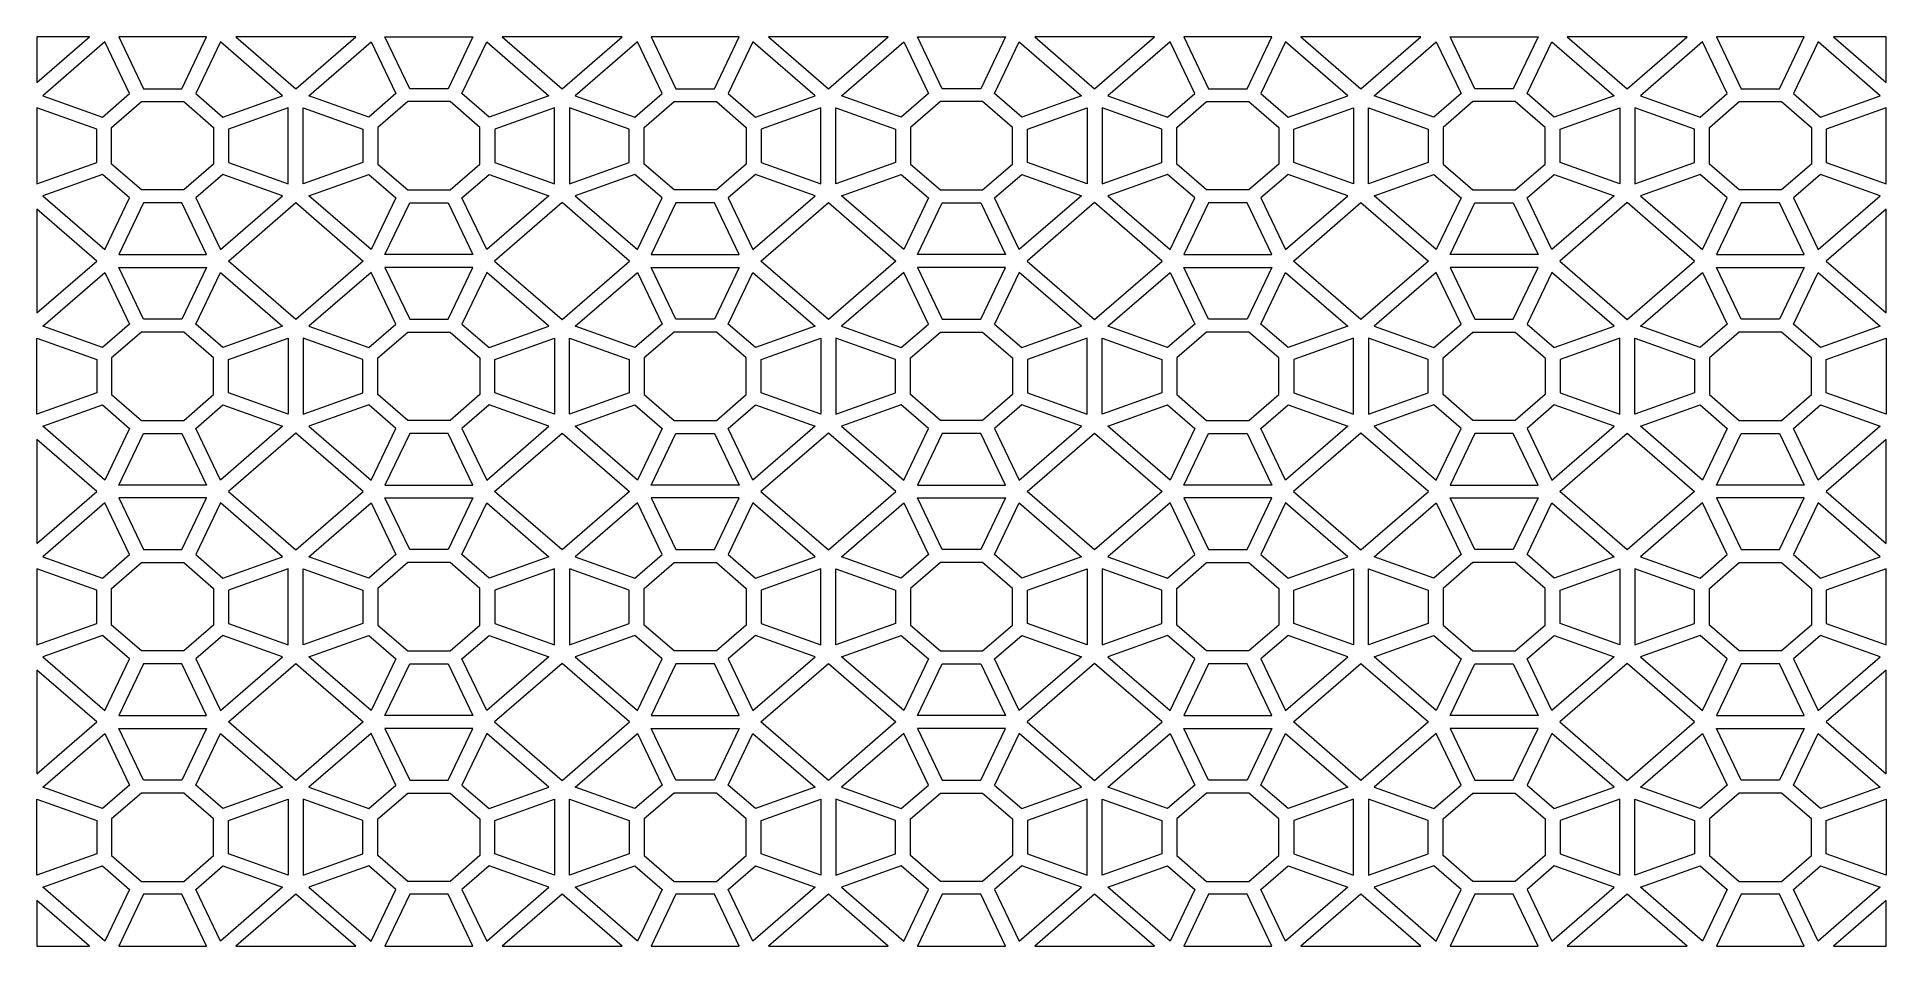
# Model space of a CAD drawing. Header units: millimetres. Extents: x -1200 to 1200, y -590 to 590.
import ezdxf

# ---------------------------------------------------------------- set-up
doc = ezdxf.new("R2010")
doc.units = ezdxf.units.MM
doc.header["$MEASUREMENT"] = 0
doc.layers.add('Layer 1', color=7, linetype='Continuous')

msp = doc.modelspace()

# ---------------------------------------------------------------- linework, layer by layer
at = {"layer": 'Layer 1', "color": 250, "lineweight": 20}
for points, knots in [([(-1200.0434, 531.002), (-1200.0434, 531.002), (-1200.0434, 589.9751), (-1200.0434, 589.9751), (-1200.0434, 589.9751), (-1131.9185, 589.9751), (-1131.9185, 589.9751), (-1131.9185, 589.9751), (-1200.0434, 531.002), (-1200.0434, 531.002)], [0, 0, 0, 0, 0.333333333, 0.333333333, 0.333333333, 0.666666667, 0.666666667, 0.666666667, 1, 1, 1, 1]), ([(-1115.1064, 485.8941), (-1115.1064, 485.8941), (-1192.6186, 513.6876), (-1192.6186, 513.6876), (-1192.6186, 513.6876), (-1111.9104, 583.5537), (-1111.9104, 583.5537), (-1111.9104, 583.5537), (-1079.8038, 516.4551), (-1079.8038, 516.4551), (-1079.8038, 516.4551), (-1115.1064, 485.8941), (-1115.1064, 485.8941)], [0, 0, 0, 0, 0.25, 0.25, 0.25, 0.5, 0.5, 0.5, 0.75, 0.75, 0.75, 1, 1, 1, 1]), ([(-1061.8854, 522.8757), (-1061.8854, 522.8757), (-1093.992, 589.9751), (-1093.992, 589.9751), (-1093.992, 589.9751), (-979.8546, 589.9751), (-979.8546, 589.9751), (-979.8546, 589.9751), (-1011.9611, 522.8774), (-1011.9611, 522.8774), (-1011.9611, 522.8774), (-1061.8854, 522.8757), (-1061.8854, 522.8757)], [0, 0, 0, 0, 0.25, 0.25, 0.25, 0.5, 0.5, 0.5, 0.75, 0.75, 0.75, 1, 1, 1, 1]), ([(-994.0447, 516.45), (-994.0447, 516.45), (-961.9381, 583.5503), (-961.9381, 583.5503), (-961.9381, 583.5503), (-881.2289, 513.6834), (-881.2289, 513.6834), (-881.2289, 513.6834), (-958.7401, 485.8907), (-958.7401, 485.8907), (-958.7401, 485.8907), (-994.0447, 516.45), (-994.0447, 516.45)], [0, 0, 0, 0, 0.25, 0.25, 0.25, 0.5, 0.5, 0.5, 0.75, 0.75, 0.75, 1, 1, 1, 1]), ([(-941.9339, 589.9751), (-941.9339, 589.9751), (-786.2909, 589.9751), (-786.2909, 589.9751), (-786.2909, 589.9751), (-864.1124, 522.608), (-864.1124, 522.608), (-864.1124, 522.608), (-941.9339, 589.9751), (-941.9339, 589.9751)], [0, 0, 0, 0, 0.333333333, 0.333333333, 0.333333333, 0.666666667, 0.666666667, 0.666666667, 1, 1, 1, 1]), ([(-734.1791, 516.45), (-734.1791, 516.45), (-766.2857, 583.5503), (-766.2857, 583.5503), (-766.2857, 583.5503), (-846.9958, 513.6834), (-846.9958, 513.6834), (-846.9958, 513.6834), (-769.4837, 485.8907), (-769.4837, 485.8907), (-769.4837, 485.8907), (-734.1791, 516.45), (-734.1791, 516.45)], [0, 0, 0, 0, 0.25, 0.25, 0.25, 0.5, 0.5, 0.5, 0.75, 0.75, 0.75, 1, 1, 1, 1]), ([(-666.3403, 522.8757), (-666.3403, 522.8757), (-634.2327, 589.9751), (-634.2327, 589.9751), (-634.2327, 589.9751), (-748.3711, 589.9751), (-748.3711, 589.9751), (-748.3711, 589.9751), (-716.2636, 522.8774), (-716.2636, 522.8774), (-716.2636, 522.8774), (-666.3403, 522.8757), (-666.3403, 522.8757)], [0, 0, 0, 0, 0.25, 0.25, 0.25, 0.5, 0.5, 0.5, 0.75, 0.75, 0.75, 1, 1, 1, 1]), ([(-613.1173, 485.8941), (-613.1173, 485.8941), (-535.6061, 513.6876), (-535.6061, 513.6876), (-535.6061, 513.6876), (-616.3143, 583.5537), (-616.3143, 583.5537), (-616.3143, 583.5537), (-648.42, 516.4551), (-648.42, 516.4551), (-648.42, 516.4551), (-613.1173, 485.8941), (-613.1173, 485.8941)], [0, 0, 0, 0, 0.25, 0.25, 0.25, 0.5, 0.5, 0.5, 0.75, 0.75, 0.75, 1, 1, 1, 1]), ([(-596.3062, 589.9751), (-596.3062, 589.9751), (-440.6632, 589.9751), (-440.6632, 589.9751), (-440.6632, 589.9751), (-518.4848, 522.608), (-518.4848, 522.608), (-518.4848, 522.608), (-596.3062, 589.9751), (-596.3062, 589.9751)], [0, 0, 0, 0, 0.333333333, 0.333333333, 0.333333333, 0.666666667, 0.666666667, 0.666666667, 1, 1, 1, 1]), ([(-423.8512, 485.8941), (-423.8512, 485.8941), (-501.3634, 513.6876), (-501.3634, 513.6876), (-501.3634, 513.6876), (-420.6552, 583.5537), (-420.6552, 583.5537), (-420.6552, 583.5537), (-388.5486, 516.4551), (-388.5486, 516.4551), (-388.5486, 516.4551), (-423.8512, 485.8941), (-423.8512, 485.8941)], [0, 0, 0, 0, 0.25, 0.25, 0.25, 0.5, 0.5, 0.5, 0.75, 0.75, 0.75, 1, 1, 1, 1]), ([(-370.6301, 522.8757), (-370.6301, 522.8757), (-402.7367, 589.9751), (-402.7367, 589.9751), (-402.7367, 589.9751), (-288.5994, 589.9751), (-288.5994, 589.9751), (-288.5994, 589.9751), (-320.705, 522.8774), (-320.705, 522.8774), (-320.705, 522.8774), (-370.6301, 522.8757), (-370.6301, 522.8757)], [0, 0, 0, 0, 0.25, 0.25, 0.25, 0.5, 0.5, 0.5, 0.75, 0.75, 0.75, 1, 1, 1, 1]), ([(-302.7894, 516.45), (-302.7894, 516.45), (-270.6828, 583.5503), (-270.6828, 583.5503), (-270.6828, 583.5503), (-189.9737, 513.6834), (-189.9737, 513.6834), (-189.9737, 513.6834), (-267.4849, 485.8907), (-267.4849, 485.8907), (-267.4849, 485.8907), (-302.7894, 516.45), (-302.7894, 516.45)], [0, 0, 0, 0, 0.25, 0.25, 0.25, 0.5, 0.5, 0.5, 0.75, 0.75, 0.75, 1, 1, 1, 1]), ([(-250.6786, 589.9751), (-250.6786, 589.9751), (-95.0357, 589.9751), (-95.0357, 589.9751), (-95.0357, 589.9751), (-172.8572, 522.608), (-172.8572, 522.608), (-172.8572, 522.608), (-250.6786, 589.9751), (-250.6786, 589.9751)], [0, 0, 0, 0, 0.333333333, 0.333333333, 0.333333333, 0.666666667, 0.666666667, 0.666666667, 1, 1, 1, 1]), ([(-42.9249, 516.45), (-42.9249, 516.45), (-75.0315, 583.5503), (-75.0315, 583.5503), (-75.0315, 583.5503), (-155.7406, 513.6834), (-155.7406, 513.6834), (-155.7406, 513.6834), (-78.2285, 485.8907), (-78.2285, 485.8907), (-78.2285, 485.8907), (-42.9249, 516.45), (-42.9249, 516.45)], [0, 0, 0, 0, 0.25, 0.25, 0.25, 0.5, 0.5, 0.5, 0.75, 0.75, 0.75, 1, 1, 1, 1]), ([(24.9158, 522.8757), (24.9158, 522.8757), (57.0234, 589.9751), (57.0234, 589.9751), (57.0234, 589.9751), (-57.1159, 589.9751), (-57.1159, 589.9751), (-57.1159, 589.9751), (-25.0084, 522.8774), (-25.0084, 522.8774), (-25.0084, 522.8774), (24.9158, 522.8757), (24.9158, 522.8757)], [0, 0, 0, 0, 0.25, 0.25, 0.25, 0.5, 0.5, 0.5, 0.75, 0.75, 0.75, 1, 1, 1, 1]), ([(78.1359, 485.8941), (78.1359, 485.8941), (155.649, 513.6876), (155.649, 513.6876), (155.649, 513.6876), (74.9409, 583.5537), (74.9409, 583.5537), (74.9409, 583.5537), (42.8343, 516.4551), (42.8343, 516.4551), (42.8343, 516.4551), (78.1359, 485.8941), (78.1359, 485.8941)], [0, 0, 0, 0, 0.25, 0.25, 0.25, 0.5, 0.5, 0.5, 0.75, 0.75, 0.75, 1, 1, 1, 1]), ([(94.949, 589.9751), (94.949, 589.9751), (250.5919, 589.9751), (250.5919, 589.9751), (250.5919, 589.9751), (172.7705, 522.608), (172.7705, 522.608), (172.7705, 522.608), (94.949, 589.9751), (94.949, 589.9751)], [0, 0, 0, 0, 0.333333333, 0.333333333, 0.333333333, 0.666666667, 0.666666667, 0.666666667, 1, 1, 1, 1]), ([(267.404, 485.8941), (267.404, 485.8941), (189.8919, 513.6876), (189.8919, 513.6876), (189.8919, 513.6876), (270.601, 583.5537), (270.601, 583.5537), (270.601, 583.5537), (302.7066, 516.4551), (302.7066, 516.4551), (302.7066, 516.4551), (267.404, 485.8941), (267.404, 485.8941)], [0, 0, 0, 0, 0.25, 0.25, 0.25, 0.5, 0.5, 0.5, 0.75, 0.75, 0.75, 1, 1, 1, 1]), ([(320.625, 522.8757), (320.625, 522.8757), (288.5185, 589.9751), (288.5185, 589.9751), (288.5185, 589.9751), (402.6559, 589.9751), (402.6559, 589.9751), (402.6559, 589.9751), (370.5503, 522.8774), (370.5503, 522.8774), (370.5503, 522.8774), (320.625, 522.8757), (320.625, 522.8757)], [0, 0, 0, 0, 0.25, 0.25, 0.25, 0.5, 0.5, 0.5, 0.75, 0.75, 0.75, 1, 1, 1, 1]), ([(388.4649, 516.45), (388.4649, 516.45), (420.5723, 583.5503), (420.5723, 583.5503), (420.5723, 583.5503), (501.2816, 513.6834), (501.2816, 513.6834), (501.2816, 513.6834), (423.7713, 485.8907), (423.7713, 485.8907), (423.7713, 485.8907), (388.4649, 516.45), (388.4649, 516.45)], [0, 0, 0, 0, 0.25, 0.25, 0.25, 0.5, 0.5, 0.5, 0.75, 0.75, 0.75, 1, 1, 1, 1]), ([(440.5766, 589.9751), (440.5766, 589.9751), (596.2195, 589.9751), (596.2195, 589.9751), (596.2195, 589.9751), (518.3981, 522.608), (518.3981, 522.608), (518.3981, 522.608), (440.5766, 589.9751), (440.5766, 589.9751)], [0, 0, 0, 0, 0.333333333, 0.333333333, 0.333333333, 0.666666667, 0.666666667, 0.666666667, 1, 1, 1, 1]), ([(648.3303, 516.45), (648.3303, 516.45), (616.2237, 583.5503), (616.2237, 583.5503), (616.2237, 583.5503), (535.5146, 513.6834), (535.5146, 513.6834), (535.5146, 513.6834), (613.0258, 485.8907), (613.0258, 485.8907), (613.0258, 485.8907), (648.3303, 516.45), (648.3303, 516.45)], [0, 0, 0, 0, 0.25, 0.25, 0.25, 0.5, 0.5, 0.5, 0.75, 0.75, 0.75, 1, 1, 1, 1]), ([(716.171, 522.8757), (716.171, 522.8757), (748.2776, 589.9751), (748.2776, 589.9751), (748.2776, 589.9751), (634.1403, 589.9751), (634.1403, 589.9751), (634.1403, 589.9751), (666.2469, 522.8774), (666.2469, 522.8774), (666.2469, 522.8774), (716.171, 522.8757), (716.171, 522.8757)], [0, 0, 0, 0, 0.25, 0.25, 0.25, 0.5, 0.5, 0.5, 0.75, 0.75, 0.75, 1, 1, 1, 1]), ([(769.3921, 485.8941), (769.3921, 485.8941), (846.9043, 513.6876), (846.9043, 513.6876), (846.9043, 513.6876), (766.1961, 583.5537), (766.1961, 583.5537), (766.1961, 583.5537), (734.0895, 516.4551), (734.0895, 516.4551), (734.0895, 516.4551), (769.3921, 485.8941), (769.3921, 485.8941)], [0, 0, 0, 0, 0.25, 0.25, 0.25, 0.5, 0.5, 0.5, 0.75, 0.75, 0.75, 1, 1, 1, 1]), ([(786.2042, 589.9751), (786.2042, 589.9751), (941.8472, 589.9751), (941.8472, 589.9751), (941.8472, 589.9751), (864.0257, 522.608), (864.0257, 522.608), (864.0257, 522.608), (786.2042, 589.9751), (786.2042, 589.9751)], [0, 0, 0, 0, 0.333333333, 0.333333333, 0.333333333, 0.666666667, 0.666666667, 0.666666667, 1, 1, 1, 1]), ([(958.6592, 485.8941), (958.6592, 485.8941), (881.147, 513.6876), (881.147, 513.6876), (881.147, 513.6876), (961.8553, 583.5537), (961.8553, 583.5537), (961.8553, 583.5537), (993.9619, 516.4551), (993.9619, 516.4551), (993.9619, 516.4551), (958.6592, 485.8941), (958.6592, 485.8941)], [0, 0, 0, 0, 0.25, 0.25, 0.25, 0.5, 0.5, 0.5, 0.75, 0.75, 0.75, 1, 1, 1, 1]), ([(1011.8803, 522.8757), (1011.8803, 522.8757), (979.7737, 589.9751), (979.7737, 589.9751), (979.7737, 589.9751), (1093.911, 589.9751), (1093.911, 589.9751), (1093.911, 589.9751), (1061.8045, 522.8774), (1061.8045, 522.8774), (1061.8045, 522.8774), (1011.8803, 522.8757), (1011.8803, 522.8757)], [0, 0, 0, 0, 0.25, 0.25, 0.25, 0.5, 0.5, 0.5, 0.75, 0.75, 0.75, 1, 1, 1, 1]), ([(1079.721, 516.45), (1079.721, 516.45), (1111.8276, 583.5503), (1111.8276, 583.5503), (1111.8276, 583.5503), (1192.5367, 513.6834), (1192.5367, 513.6834), (1192.5367, 513.6834), (1115.0255, 485.8907), (1115.0255, 485.8907), (1115.0255, 485.8907), (1079.721, 516.45), (1079.721, 516.45)], [0, 0, 0, 0, 0.25, 0.25, 0.25, 0.5, 0.5, 0.5, 0.75, 0.75, 0.75, 1, 1, 1, 1]), ([(1131.8318, 589.9751), (1131.8318, 589.9751), (1199.9566, 589.9751), (1199.9566, 589.9751), (1199.9566, 589.9751), (1199.9566, 531.002), (1199.9566, 531.002), (1199.9566, 531.002), (1131.8318, 589.9751), (1131.8318, 589.9751)], [0, 0, 0, 0, 0.333333333, 0.333333333, 0.333333333, 0.666666667, 0.666666667, 0.666666667, 1, 1, 1, 1]), ([(-1103.1407, 472.5106), (-1103.1407, 472.5106), (-1103.1388, 425.0272), (-1103.1388, 425.0272), (-1103.1388, 425.0272), (-1064.3522, 391.4511), (-1064.3522, 391.4511), (-1064.3522, 391.4511), (-1009.4982, 391.4527), (-1009.4982, 391.4527), (-1009.4982, 391.4527), (-970.7126, 425.0289), (-970.7126, 425.0289), (-970.7126, 425.0289), (-970.7145, 472.514), (-970.7145, 472.514), (-970.7145, 472.514), (-1009.5021, 506.0893), (-1009.5021, 506.0893), (-1009.5021, 506.0893), (-1064.3541, 506.0876), (-1064.3541, 506.0876), (-1064.3541, 506.0876), (-1103.1407, 472.5106), (-1103.1407, 472.5106)], [0, 0, 0, 0, 0.125, 0.125, 0.125, 0.25, 0.25, 0.25, 0.375, 0.375, 0.375, 0.5, 0.5, 0.5, 0.625, 0.625, 0.625, 0.75, 0.75, 0.75, 0.875, 0.875, 0.875, 1, 1, 1, 1]), ([(-625.084, 472.5106), (-625.084, 472.5106), (-625.0869, 425.0272), (-625.0869, 425.0272), (-625.0869, 425.0272), (-663.8726, 391.4511), (-663.8726, 391.4511), (-663.8726, 391.4511), (-718.7265, 391.4527), (-718.7265, 391.4527), (-718.7265, 391.4527), (-757.5112, 425.0289), (-757.5112, 425.0289), (-757.5112, 425.0289), (-757.5102, 472.514), (-757.5102, 472.514), (-757.5102, 472.514), (-718.7217, 506.0893), (-718.7217, 506.0893), (-718.7217, 506.0893), (-663.8706, 506.0876), (-663.8706, 506.0876), (-663.8706, 506.0876), (-625.084, 472.5106), (-625.084, 472.5106)], [0, 0, 0, 0, 0.125, 0.125, 0.125, 0.25, 0.25, 0.25, 0.375, 0.375, 0.375, 0.5, 0.5, 0.5, 0.625, 0.625, 0.625, 0.75, 0.75, 0.75, 0.875, 0.875, 0.875, 1, 1, 1, 1]), ([(-411.8855, 472.5106), (-411.8855, 472.5106), (-411.8836, 425.0272), (-411.8836, 425.0272), (-411.8836, 425.0272), (-373.097, 391.4511), (-373.097, 391.4511), (-373.097, 391.4511), (-318.243, 391.4527), (-318.243, 391.4527), (-318.243, 391.4527), (-279.4573, 425.0289), (-279.4573, 425.0289), (-279.4573, 425.0289), (-279.4593, 472.514), (-279.4593, 472.514), (-279.4593, 472.514), (-318.2469, 506.0893), (-318.2469, 506.0893), (-318.2469, 506.0893), (-373.0989, 506.0876), (-373.0989, 506.0876), (-373.0989, 506.0876), (-411.8855, 472.5106), (-411.8855, 472.5106)], [0, 0, 0, 0, 0.125, 0.125, 0.125, 0.25, 0.25, 0.25, 0.375, 0.375, 0.375, 0.5, 0.5, 0.5, 0.625, 0.625, 0.625, 0.75, 0.75, 0.75, 0.875, 0.875, 0.875, 1, 1, 1, 1]), ([(66.1713, 472.5106), (66.1713, 472.5106), (66.1703, 425.0272), (66.1703, 425.0272), (66.1703, 425.0272), (27.3846, 391.4511), (27.3846, 391.4511), (27.3846, 391.4511), (-27.4714, 391.4527), (-27.4714, 391.4527), (-27.4714, 391.4527), (-66.257, 425.0289), (-66.257, 425.0289), (-66.257, 425.0289), (-66.255, 472.514), (-66.255, 472.514), (-66.255, 472.514), (-27.4674, 506.0893), (-27.4674, 506.0893), (-27.4674, 506.0893), (27.3846, 506.0876), (27.3846, 506.0876), (27.3846, 506.0876), (66.1713, 472.5106), (66.1713, 472.5106)], [0, 0, 0, 0, 0.125, 0.125, 0.125, 0.25, 0.25, 0.25, 0.375, 0.375, 0.375, 0.5, 0.5, 0.5, 0.625, 0.625, 0.625, 0.75, 0.75, 0.75, 0.875, 0.875, 0.875, 1, 1, 1, 1]), ([(279.3696, 472.5106), (279.3696, 472.5106), (279.3706, 425.0272), (279.3706, 425.0272), (279.3706, 425.0272), (318.1572, 391.4511), (318.1572, 391.4511), (318.1572, 391.4511), (373.0132, 391.4527), (373.0132, 391.4527), (373.0132, 391.4527), (411.7979, 425.0289), (411.7979, 425.0289), (411.7979, 425.0289), (411.796, 472.514), (411.796, 472.514), (411.796, 472.514), (373.0084, 506.0893), (373.0084, 506.0893), (373.0084, 506.0893), (318.1553, 506.0876), (318.1553, 506.0876), (318.1553, 506.0876), (279.3696, 472.5106), (279.3696, 472.5106)], [0, 0, 0, 0, 0.125, 0.125, 0.125, 0.25, 0.25, 0.25, 0.375, 0.375, 0.375, 0.5, 0.5, 0.5, 0.625, 0.625, 0.625, 0.75, 0.75, 0.75, 0.875, 0.875, 0.875, 1, 1, 1, 1]), ([(757.4264, 472.5106), (757.4264, 472.5106), (757.4245, 425.0272), (757.4245, 425.0272), (757.4245, 425.0272), (718.6378, 391.4511), (718.6378, 391.4511), (718.6378, 391.4511), (663.7839, 391.4527), (663.7839, 391.4527), (663.7839, 391.4527), (624.9982, 425.0289), (624.9982, 425.0289), (624.9982, 425.0289), (625.0002, 472.514), (625.0002, 472.514), (625.0002, 472.514), (663.7878, 506.0893), (663.7878, 506.0893), (663.7878, 506.0893), (718.6398, 506.0876), (718.6398, 506.0876), (718.6398, 506.0876), (757.4264, 472.5106), (757.4264, 472.5106)], [0, 0, 0, 0, 0.125, 0.125, 0.125, 0.25, 0.25, 0.25, 0.375, 0.375, 0.375, 0.5, 0.5, 0.5, 0.625, 0.625, 0.625, 0.75, 0.75, 0.75, 0.875, 0.875, 0.875, 1, 1, 1, 1]), ([(970.6249, 472.5106), (970.6249, 472.5106), (970.6268, 425.0272), (970.6268, 425.0272), (970.6268, 425.0272), (1009.4135, 391.4511), (1009.4135, 391.4511), (1009.4135, 391.4511), (1064.2674, 391.4527), (1064.2674, 391.4527), (1064.2674, 391.4527), (1103.0531, 425.0289), (1103.0531, 425.0289), (1103.0531, 425.0289), (1103.0511, 472.514), (1103.0511, 472.514), (1103.0511, 472.514), (1064.2635, 506.0893), (1064.2635, 506.0893), (1064.2635, 506.0893), (1009.4115, 506.0876), (1009.4115, 506.0876), (1009.4115, 506.0876), (970.6249, 472.5106), (970.6249, 472.5106)], [0, 0, 0, 0, 0.125, 0.125, 0.125, 0.25, 0.25, 0.25, 0.375, 0.375, 0.375, 0.5, 0.5, 0.5, 0.625, 0.625, 0.625, 0.75, 0.75, 0.75, 0.875, 0.875, 0.875, 1, 1, 1, 1]), ([(-1200.0434, 498.1796), (-1200.0434, 498.1796), (-1122.5341, 470.3869), (-1122.5341, 470.3869), (-1122.5341, 470.3869), (-1122.5322, 427.1601), (-1122.5322, 427.1601), (-1122.5322, 427.1601), (-1200.0434, 399.3666), (-1200.0434, 399.3666), (-1200.0434, 399.3666), (-1200.0434, 498.1796), (-1200.0434, 498.1796)], [0, 0, 0, 0, 0.25, 0.25, 0.25, 0.5, 0.5, 0.5, 0.75, 0.75, 0.75, 1, 1, 1, 1]), ([(-951.3212, 470.3793), (-951.3212, 470.3793), (-873.809, 498.1721), (-873.809, 498.1721), (-873.809, 498.1721), (-873.809, 399.3725), (-873.809, 399.3725), (-873.809, 399.3725), (-951.3192, 427.166), (-951.3192, 427.166), (-951.3192, 427.166), (-951.3212, 470.3793), (-951.3212, 470.3793)], [0, 0, 0, 0, 0.25, 0.25, 0.25, 0.5, 0.5, 0.5, 0.75, 0.75, 0.75, 1, 1, 1, 1]), ([(-776.9036, 470.3793), (-776.9036, 470.3793), (-854.4157, 498.1721), (-854.4157, 498.1721), (-854.4157, 498.1721), (-854.4157, 399.3725), (-854.4157, 399.3725), (-854.4157, 399.3725), (-776.9045, 427.166), (-776.9045, 427.166), (-776.9045, 427.166), (-776.9036, 470.3793), (-776.9036, 470.3793)], [0, 0, 0, 0, 0.25, 0.25, 0.25, 0.5, 0.5, 0.5, 0.75, 0.75, 0.75, 1, 1, 1, 1]), ([(-528.1814, 498.1796), (-528.1814, 498.1796), (-528.1814, 399.3666), (-528.1814, 399.3666), (-528.1814, 399.3666), (-605.6926, 427.1601), (-605.6926, 427.1601), (-605.6926, 427.1601), (-605.6907, 470.3869), (-605.6907, 470.3869), (-605.6907, 470.3869), (-528.1814, 498.1796), (-528.1814, 498.1796)], [0, 0, 0, 0, 0.25, 0.25, 0.25, 0.5, 0.5, 0.5, 0.75, 0.75, 0.75, 1, 1, 1, 1]), ([(-508.7881, 498.1796), (-508.7881, 498.1796), (-431.2789, 470.3869), (-431.2789, 470.3869), (-431.2789, 470.3869), (-431.2769, 427.1601), (-431.2769, 427.1601), (-431.2769, 427.1601), (-508.7881, 399.3666), (-508.7881, 399.3666), (-508.7881, 399.3666), (-508.7881, 498.1796), (-508.7881, 498.1796)], [0, 0, 0, 0, 0.25, 0.25, 0.25, 0.5, 0.5, 0.5, 0.75, 0.75, 0.75, 1, 1, 1, 1]), ([(-260.0659, 470.3793), (-260.0659, 470.3793), (-182.5538, 498.1721), (-182.5538, 498.1721), (-182.5538, 498.1721), (-182.5538, 399.3725), (-182.5538, 399.3725), (-182.5538, 399.3725), (-260.0641, 427.166), (-260.0641, 427.166), (-260.0641, 427.166), (-260.0659, 470.3793), (-260.0659, 470.3793)], [0, 0, 0, 0, 0.25, 0.25, 0.25, 0.5, 0.5, 0.5, 0.75, 0.75, 0.75, 1, 1, 1, 1]), ([(-85.6483, 470.3793), (-85.6483, 470.3793), (-163.1605, 498.1721), (-163.1605, 498.1721), (-163.1605, 498.1721), (-163.1605, 399.3725), (-163.1605, 399.3725), (-163.1605, 399.3725), (-85.6503, 427.166), (-85.6503, 427.166), (-85.6503, 427.166), (-85.6483, 470.3793), (-85.6483, 470.3793)], [0, 0, 0, 0, 0.25, 0.25, 0.25, 0.5, 0.5, 0.5, 0.75, 0.75, 0.75, 1, 1, 1, 1]), ([(163.0738, 498.1796), (163.0738, 498.1796), (85.5645, 470.3869), (85.5645, 470.3869), (85.5645, 470.3869), (85.5626, 427.1601), (85.5626, 427.1601), (85.5626, 427.1601), (163.0738, 399.3666), (163.0738, 399.3666), (163.0738, 399.3666), (163.0738, 498.1796), (163.0738, 498.1796)], [0, 0, 0, 0, 0.25, 0.25, 0.25, 0.5, 0.5, 0.5, 0.75, 0.75, 0.75, 1, 1, 1, 1]), ([(182.4671, 498.1796), (182.4671, 498.1796), (259.9764, 470.3869), (259.9764, 470.3869), (259.9764, 470.3869), (259.9774, 427.1601), (259.9774, 427.1601), (259.9774, 427.1601), (182.4671, 399.3666), (182.4671, 399.3666), (182.4671, 399.3666), (182.4671, 498.1796), (182.4671, 498.1796)], [0, 0, 0, 0, 0.25, 0.25, 0.25, 0.5, 0.5, 0.5, 0.75, 0.75, 0.75, 1, 1, 1, 1]), ([(508.7014, 399.3725), (508.7014, 399.3725), (508.7014, 498.1721), (508.7014, 498.1721), (508.7014, 498.1721), (431.1883, 470.3793), (431.1883, 470.3793), (431.1883, 470.3793), (431.1922, 427.166), (431.1922, 427.166), (431.1922, 427.166), (508.7014, 399.3725), (508.7014, 399.3725)], [0, 0, 0, 0, 0.25, 0.25, 0.25, 0.5, 0.5, 0.5, 0.75, 0.75, 0.75, 1, 1, 1, 1]), ([(605.6068, 470.3793), (605.6068, 470.3793), (528.0948, 498.1721), (528.0948, 498.1721), (528.0948, 498.1721), (528.0948, 399.3725), (528.0948, 399.3725), (528.0948, 399.3725), (605.605, 427.166), (605.605, 427.166), (605.605, 427.166), (605.6068, 470.3793), (605.6068, 470.3793)], [0, 0, 0, 0, 0.25, 0.25, 0.25, 0.5, 0.5, 0.5, 0.75, 0.75, 0.75, 1, 1, 1, 1]), ([(854.329, 498.1796), (854.329, 498.1796), (776.8198, 470.3869), (776.8198, 470.3869), (776.8198, 470.3869), (776.8178, 427.1601), (776.8178, 427.1601), (776.8178, 427.1601), (854.329, 399.3666), (854.329, 399.3666), (854.329, 399.3666), (854.329, 498.1796), (854.329, 498.1796)], [0, 0, 0, 0, 0.25, 0.25, 0.25, 0.5, 0.5, 0.5, 0.75, 0.75, 0.75, 1, 1, 1, 1]), ([(873.7223, 498.1796), (873.7223, 498.1796), (951.2315, 470.3869), (951.2315, 470.3869), (951.2315, 470.3869), (951.2335, 427.1601), (951.2335, 427.1601), (951.2335, 427.1601), (873.7223, 399.3666), (873.7223, 399.3666), (873.7223, 399.3666), (873.7223, 498.1796), (873.7223, 498.1796)], [0, 0, 0, 0, 0.25, 0.25, 0.25, 0.5, 0.5, 0.5, 0.75, 0.75, 0.75, 1, 1, 1, 1]), ([(1122.4445, 470.3793), (1122.4445, 470.3793), (1199.9566, 498.1721), (1199.9566, 498.1721), (1199.9566, 498.1721), (1199.9566, 399.3725), (1199.9566, 399.3725), (1199.9566, 399.3725), (1122.4464, 427.166), (1122.4464, 427.166), (1122.4464, 427.166), (1122.4445, 470.3793), (1122.4445, 470.3793)], [0, 0, 0, 0, 0.25, 0.25, 0.25, 0.5, 0.5, 0.5, 0.75, 0.75, 0.75, 1, 1, 1, 1]), ([(-1079.8057, 381.0869), (-1079.8057, 381.0869), (-1111.9123, 313.9891), (-1111.9123, 313.9891), (-1111.9123, 313.9891), (-1192.6215, 383.8561), (-1192.6215, 383.8561), (-1192.6215, 383.8561), (-1115.1112, 411.6488), (-1115.1112, 411.6488), (-1115.1112, 411.6488), (-1079.8057, 381.0869), (-1079.8057, 381.0869)], [0, 0, 0, 0, 0.25, 0.25, 0.25, 0.5, 0.5, 0.5, 0.75, 0.75, 0.75, 1, 1, 1, 1]), ([(-958.7362, 411.6546), (-958.7362, 411.6546), (-881.225, 383.8611), (-881.225, 383.8611), (-881.225, 383.8611), (-961.9361, 313.9925), (-961.9361, 313.9925), (-961.9361, 313.9925), (-994.0427, 381.0903), (-994.0427, 381.0903), (-994.0427, 381.0903), (-958.7362, 411.6546), (-958.7362, 411.6546)], [0, 0, 0, 0, 0.25, 0.25, 0.25, 0.5, 0.5, 0.5, 0.75, 0.75, 0.75, 1, 1, 1, 1]), ([(-769.4895, 411.6546), (-769.4895, 411.6546), (-846.9987, 383.8611), (-846.9987, 383.8611), (-846.9987, 383.8611), (-766.2886, 313.9925), (-766.2886, 313.9925), (-766.2886, 313.9925), (-734.182, 381.0903), (-734.182, 381.0903), (-734.182, 381.0903), (-769.4895, 411.6546), (-769.4895, 411.6546)], [0, 0, 0, 0, 0.25, 0.25, 0.25, 0.5, 0.5, 0.5, 0.75, 0.75, 0.75, 1, 1, 1, 1]), ([(-648.418, 381.0869), (-648.418, 381.0869), (-616.3134, 313.9891), (-616.3134, 313.9891), (-616.3134, 313.9891), (-535.6052, 383.8561), (-535.6052, 383.8561), (-535.6052, 383.8561), (-613.1135, 411.6488), (-613.1135, 411.6488), (-613.1135, 411.6488), (-648.418, 381.0869), (-648.418, 381.0869)], [0, 0, 0, 0, 0.25, 0.25, 0.25, 0.5, 0.5, 0.5, 0.75, 0.75, 0.75, 1, 1, 1, 1]), ([(-388.5506, 381.0869), (-388.5506, 381.0869), (-420.6572, 313.9891), (-420.6572, 313.9891), (-420.6572, 313.9891), (-501.3663, 383.8561), (-501.3663, 383.8561), (-501.3663, 383.8561), (-423.8561, 411.6488), (-423.8561, 411.6488), (-423.8561, 411.6488), (-388.5506, 381.0869), (-388.5506, 381.0869)], [0, 0, 0, 0, 0.25, 0.25, 0.25, 0.5, 0.5, 0.5, 0.75, 0.75, 0.75, 1, 1, 1, 1]), ([(-267.481, 411.6546), (-267.481, 411.6546), (-189.9698, 383.8611), (-189.9698, 383.8611), (-189.9698, 383.8611), (-270.6809, 313.9925), (-270.6809, 313.9925), (-270.6809, 313.9925), (-302.7875, 381.0903), (-302.7875, 381.0903), (-302.7875, 381.0903), (-267.481, 411.6546), (-267.481, 411.6546)], [0, 0, 0, 0, 0.25, 0.25, 0.25, 0.5, 0.5, 0.5, 0.75, 0.75, 0.75, 1, 1, 1, 1]), ([(-78.2342, 411.6546), (-78.2342, 411.6546), (-155.7444, 383.8611), (-155.7444, 383.8611), (-155.7444, 383.8611), (-75.0334, 313.9925), (-75.0334, 313.9925), (-75.0334, 313.9925), (-42.9259, 381.0903), (-42.9259, 381.0903), (-42.9259, 381.0903), (-78.2342, 411.6546), (-78.2342, 411.6546)], [0, 0, 0, 0, 0.25, 0.25, 0.25, 0.5, 0.5, 0.5, 0.75, 0.75, 0.75, 1, 1, 1, 1]), ([(42.8363, 381.0869), (42.8363, 381.0869), (74.9429, 313.9891), (74.9429, 313.9891), (74.9429, 313.9891), (155.652, 383.8561), (155.652, 383.8561), (155.652, 383.8561), (78.1418, 411.6488), (78.1418, 411.6488), (78.1418, 411.6488), (42.8363, 381.0869), (42.8363, 381.0869)], [0, 0, 0, 0, 0.25, 0.25, 0.25, 0.5, 0.5, 0.5, 0.75, 0.75, 0.75, 1, 1, 1, 1]), ([(302.7047, 381.0869), (302.7047, 381.0869), (270.5981, 313.9891), (270.5981, 313.9891), (270.5981, 313.9891), (189.8889, 383.8561), (189.8889, 383.8561), (189.8889, 383.8561), (267.3992, 411.6488), (267.3992, 411.6488), (267.3992, 411.6488), (302.7047, 381.0869), (302.7047, 381.0869)], [0, 0, 0, 0, 0.25, 0.25, 0.25, 0.5, 0.5, 0.5, 0.75, 0.75, 0.75, 1, 1, 1, 1]), ([(423.7742, 411.6546), (423.7742, 411.6546), (501.2863, 383.8611), (501.2863, 383.8611), (501.2863, 383.8611), (420.5743, 313.9925), (420.5743, 313.9925), (420.5743, 313.9925), (388.4677, 381.0903), (388.4677, 381.0903), (388.4677, 381.0903), (423.7742, 411.6546), (423.7742, 411.6546)], [0, 0, 0, 0, 0.25, 0.25, 0.25, 0.5, 0.5, 0.5, 0.75, 0.75, 0.75, 1, 1, 1, 1]), ([(613.0219, 411.6546), (613.0219, 411.6546), (535.5107, 383.8611), (535.5107, 383.8611), (535.5107, 383.8611), (616.2218, 313.9925), (616.2218, 313.9925), (616.2218, 313.9925), (648.3284, 381.0903), (648.3284, 381.0903), (648.3284, 381.0903), (613.0219, 411.6546), (613.0219, 411.6546)], [0, 0, 0, 0, 0.25, 0.25, 0.25, 0.5, 0.5, 0.5, 0.75, 0.75, 0.75, 1, 1, 1, 1]), ([(734.0915, 381.0869), (734.0915, 381.0869), (766.198, 313.9891), (766.198, 313.9891), (766.198, 313.9891), (846.9072, 383.8561), (846.9072, 383.8561), (846.9072, 383.8561), (769.397, 411.6488), (769.397, 411.6488), (769.397, 411.6488), (734.0915, 381.0869), (734.0915, 381.0869)], [0, 0, 0, 0, 0.25, 0.25, 0.25, 0.5, 0.5, 0.5, 0.75, 0.75, 0.75, 1, 1, 1, 1]), ([(993.9599, 381.0869), (993.9599, 381.0869), (961.8533, 313.9891), (961.8533, 313.9891), (961.8533, 313.9891), (881.1442, 383.8561), (881.1442, 383.8561), (881.1442, 383.8561), (958.6544, 411.6488), (958.6544, 411.6488), (958.6544, 411.6488), (993.9599, 381.0869), (993.9599, 381.0869)], [0, 0, 0, 0, 0.25, 0.25, 0.25, 0.5, 0.5, 0.5, 0.75, 0.75, 0.75, 1, 1, 1, 1]), ([(1115.0294, 411.6546), (1115.0294, 411.6546), (1192.5406, 383.8611), (1192.5406, 383.8611), (1192.5406, 383.8611), (1111.8295, 313.9925), (1111.8295, 313.9925), (1111.8295, 313.9925), (1079.7229, 381.0903), (1079.7229, 381.0903), (1079.7229, 381.0903), (1115.0294, 411.6546), (1115.0294, 411.6546)], [0, 0, 0, 0, 0.25, 0.25, 0.25, 0.5, 0.5, 0.5, 0.75, 0.75, 0.75, 1, 1, 1, 1]), ([(-1200.0434, 231.8047), (-1200.0434, 231.8047), (-1200.0434, 366.5392), (-1200.0434, 366.5392), (-1200.0434, 366.5392), (-1122.2218, 299.172), (-1122.2218, 299.172), (-1122.2218, 299.172), (-1200.0434, 231.8047), (-1200.0434, 231.8047)], [0, 0, 0, 0, 0.333333333, 0.333333333, 0.333333333, 0.666666667, 0.666666667, 0.666666667, 1, 1, 1, 1]), ([(-1011.9593, 374.6646), (-1011.9593, 374.6646), (-979.8526, 307.566), (-979.8526, 307.566), (-979.8526, 307.566), (-1093.9939, 307.566), (-1093.9939, 307.566), (-1093.9939, 307.566), (-1061.8883, 374.6629), (-1061.8883, 374.6629), (-1061.8883, 374.6629), (-1011.9593, 374.6646), (-1011.9593, 374.6646)], [0, 0, 0, 0, 0.25, 0.25, 0.25, 0.5, 0.5, 0.5, 0.75, 0.75, 0.75, 1, 1, 1, 1]), ([(-776.5943, 299.172), (-776.5943, 299.172), (-864.1124, 374.9332), (-864.1124, 374.9332), (-864.1124, 374.9332), (-951.6305, 299.172), (-951.6305, 299.172), (-951.6305, 299.172), (-864.1124, 223.4107), (-864.1124, 223.4107), (-864.1124, 223.4107), (-776.5943, 299.172), (-776.5943, 299.172)], [0, 0, 0, 0, 0.25, 0.25, 0.25, 0.5, 0.5, 0.5, 0.75, 0.75, 0.75, 1, 1, 1, 1]), ([(-716.2655, 374.6646), (-716.2655, 374.6646), (-748.373, 307.566), (-748.373, 307.566), (-748.373, 307.566), (-634.2298, 307.566), (-634.2298, 307.566), (-634.2298, 307.566), (-666.3374, 374.6629), (-666.3374, 374.6629), (-666.3374, 374.6629), (-716.2655, 374.6646), (-716.2655, 374.6646)], [0, 0, 0, 0, 0.25, 0.25, 0.25, 0.5, 0.5, 0.5, 0.75, 0.75, 0.75, 1, 1, 1, 1]), ([(-518.4848, 374.9332), (-518.4848, 374.9332), (-430.9667, 299.172), (-430.9667, 299.172), (-430.9667, 299.172), (-518.4848, 223.4107), (-518.4848, 223.4107), (-518.4848, 223.4107), (-606.0029, 299.172), (-606.0029, 299.172), (-606.0029, 299.172), (-518.4848, 374.9332), (-518.4848, 374.9332)], [0, 0, 0, 0, 0.25, 0.25, 0.25, 0.5, 0.5, 0.5, 0.75, 0.75, 0.75, 1, 1, 1, 1]), ([(-320.704, 374.6646), (-320.704, 374.6646), (-288.5974, 307.566), (-288.5974, 307.566), (-288.5974, 307.566), (-402.7387, 307.566), (-402.7387, 307.566), (-402.7387, 307.566), (-370.6331, 374.6629), (-370.6331, 374.6629), (-370.6331, 374.6629), (-320.704, 374.6646), (-320.704, 374.6646)], [0, 0, 0, 0, 0.25, 0.25, 0.25, 0.5, 0.5, 0.5, 0.75, 0.75, 0.75, 1, 1, 1, 1]), ([(-85.339, 299.172), (-85.339, 299.172), (-172.8572, 374.9332), (-172.8572, 374.9332), (-172.8572, 374.9332), (-260.3753, 299.172), (-260.3753, 299.172), (-260.3753, 299.172), (-172.8572, 223.4107), (-172.8572, 223.4107), (-172.8572, 223.4107), (-85.339, 299.172), (-85.339, 299.172)], [0, 0, 0, 0, 0.25, 0.25, 0.25, 0.5, 0.5, 0.5, 0.75, 0.75, 0.75, 1, 1, 1, 1]), ([(-25.0103, 374.6646), (-25.0103, 374.6646), (-57.1179, 307.566), (-57.1179, 307.566), (-57.1179, 307.566), (57.0244, 307.566), (57.0244, 307.566), (57.0244, 307.566), (24.9187, 374.6629), (24.9187, 374.6629), (24.9187, 374.6629), (-25.0103, 374.6646), (-25.0103, 374.6646)], [0, 0, 0, 0, 0.25, 0.25, 0.25, 0.5, 0.5, 0.5, 0.75, 0.75, 0.75, 1, 1, 1, 1]), ([(172.7705, 374.9332), (172.7705, 374.9332), (260.2886, 299.172), (260.2886, 299.172), (260.2886, 299.172), (172.7705, 223.4107), (172.7705, 223.4107), (172.7705, 223.4107), (85.2523, 299.172), (85.2523, 299.172), (85.2523, 299.172), (172.7705, 374.9332), (172.7705, 374.9332)], [0, 0, 0, 0, 0.25, 0.25, 0.25, 0.5, 0.5, 0.5, 0.75, 0.75, 0.75, 1, 1, 1, 1]), ([(370.5512, 374.6646), (370.5512, 374.6646), (402.6578, 307.566), (402.6578, 307.566), (402.6578, 307.566), (288.5175, 307.566), (288.5175, 307.566), (288.5175, 307.566), (320.6222, 374.6629), (320.6222, 374.6629), (320.6222, 374.6629), (370.5512, 374.6646), (370.5512, 374.6646)], [0, 0, 0, 0, 0.25, 0.25, 0.25, 0.5, 0.5, 0.5, 0.75, 0.75, 0.75, 1, 1, 1, 1]), ([(605.9162, 299.172), (605.9162, 299.172), (518.3981, 374.9332), (518.3981, 374.9332), (518.3981, 374.9332), (430.88, 299.172), (430.88, 299.172), (430.88, 299.172), (518.3981, 223.4107), (518.3981, 223.4107), (518.3981, 223.4107), (605.9162, 299.172), (605.9162, 299.172)], [0, 0, 0, 0, 0.25, 0.25, 0.25, 0.5, 0.5, 0.5, 0.75, 0.75, 0.75, 1, 1, 1, 1]), ([(666.2449, 374.6646), (666.2449, 374.6646), (634.1383, 307.566), (634.1383, 307.566), (634.1383, 307.566), (748.2796, 307.566), (748.2796, 307.566), (748.2796, 307.566), (716.174, 374.6629), (716.174, 374.6629), (716.174, 374.6629), (666.2449, 374.6646), (666.2449, 374.6646)], [0, 0, 0, 0, 0.25, 0.25, 0.25, 0.5, 0.5, 0.5, 0.75, 0.75, 0.75, 1, 1, 1, 1]), ([(864.0257, 374.9332), (864.0257, 374.9332), (951.5438, 299.172), (951.5438, 299.172), (951.5438, 299.172), (864.0257, 223.4107), (864.0257, 223.4107), (864.0257, 223.4107), (776.5076, 299.172), (776.5076, 299.172), (776.5076, 299.172), (864.0257, 374.9332), (864.0257, 374.9332)], [0, 0, 0, 0, 0.25, 0.25, 0.25, 0.5, 0.5, 0.5, 0.75, 0.75, 0.75, 1, 1, 1, 1]), ([(1061.8064, 374.6646), (1061.8064, 374.6646), (1093.913, 307.566), (1093.913, 307.566), (1093.913, 307.566), (979.7717, 307.566), (979.7717, 307.566), (979.7717, 307.566), (1011.8773, 374.6629), (1011.8773, 374.6629), (1011.8773, 374.6629), (1061.8064, 374.6646), (1061.8064, 374.6646)], [0, 0, 0, 0, 0.25, 0.25, 0.25, 0.5, 0.5, 0.5, 0.75, 0.75, 0.75, 1, 1, 1, 1]), ([(1199.9566, 366.5392), (1199.9566, 366.5392), (1199.9566, 231.8047), (1199.9566, 231.8047), (1199.9566, 231.8047), (1122.1351, 299.172), (1122.1351, 299.172), (1122.1351, 299.172), (1199.9566, 366.5392), (1199.9566, 366.5392)], [0, 0, 0, 0, 0.333333333, 0.333333333, 0.333333333, 0.666666667, 0.666666667, 0.666666667, 1, 1, 1, 1]), ([(-1011.9593, 223.6793), (-1011.9593, 223.6793), (-979.8526, 290.778), (-979.8526, 290.778), (-979.8526, 290.778), (-1093.9939, 290.778), (-1093.9939, 290.778), (-1093.9939, 290.778), (-1061.8883, 223.681), (-1061.8883, 223.681), (-1061.8883, 223.681), (-1011.9593, 223.6793), (-1011.9593, 223.6793)], [0, 0, 0, 0, 0.25, 0.25, 0.25, 0.5, 0.5, 0.5, 0.75, 0.75, 0.75, 1, 1, 1, 1]), ([(-716.2655, 223.6793), (-716.2655, 223.6793), (-748.373, 290.778), (-748.373, 290.778), (-748.373, 290.778), (-634.2298, 290.778), (-634.2298, 290.778), (-634.2298, 290.778), (-666.3374, 223.681), (-666.3374, 223.681), (-666.3374, 223.681), (-716.2655, 223.6793), (-716.2655, 223.6793)], [0, 0, 0, 0, 0.25, 0.25, 0.25, 0.5, 0.5, 0.5, 0.75, 0.75, 0.75, 1, 1, 1, 1]), ([(-320.704, 223.6793), (-320.704, 223.6793), (-288.5974, 290.778), (-288.5974, 290.778), (-288.5974, 290.778), (-402.7387, 290.778), (-402.7387, 290.778), (-402.7387, 290.778), (-370.6331, 223.681), (-370.6331, 223.681), (-370.6331, 223.681), (-320.704, 223.6793), (-320.704, 223.6793)], [0, 0, 0, 0, 0.25, 0.25, 0.25, 0.5, 0.5, 0.5, 0.75, 0.75, 0.75, 1, 1, 1, 1]), ([(-25.0103, 223.6793), (-25.0103, 223.6793), (-57.1179, 290.778), (-57.1179, 290.778), (-57.1179, 290.778), (57.0244, 290.778), (57.0244, 290.778), (57.0244, 290.778), (24.9187, 223.681), (24.9187, 223.681), (24.9187, 223.681), (-25.0103, 223.6793), (-25.0103, 223.6793)], [0, 0, 0, 0, 0.25, 0.25, 0.25, 0.5, 0.5, 0.5, 0.75, 0.75, 0.75, 1, 1, 1, 1]), ([(370.5512, 223.6793), (370.5512, 223.6793), (402.6578, 290.778), (402.6578, 290.778), (402.6578, 290.778), (288.5175, 290.778), (288.5175, 290.778), (288.5175, 290.778), (320.6222, 223.681), (320.6222, 223.681), (320.6222, 223.681), (370.5512, 223.6793), (370.5512, 223.6793)], [0, 0, 0, 0, 0.25, 0.25, 0.25, 0.5, 0.5, 0.5, 0.75, 0.75, 0.75, 1, 1, 1, 1]), ([(666.2449, 223.6793), (666.2449, 223.6793), (634.1383, 290.778), (634.1383, 290.778), (634.1383, 290.778), (748.2796, 290.778), (748.2796, 290.778), (748.2796, 290.778), (716.174, 223.681), (716.174, 223.681), (716.174, 223.681), (666.2449, 223.6793), (666.2449, 223.6793)], [0, 0, 0, 0, 0.25, 0.25, 0.25, 0.5, 0.5, 0.5, 0.75, 0.75, 0.75, 1, 1, 1, 1]), ([(1061.8064, 223.6793), (1061.8064, 223.6793), (1093.913, 290.778), (1093.913, 290.778), (1093.913, 290.778), (979.7717, 290.778), (979.7717, 290.778), (979.7717, 290.778), (1011.8773, 223.681), (1011.8773, 223.681), (1011.8773, 223.681), (1061.8064, 223.6793), (1061.8064, 223.6793)], [0, 0, 0, 0, 0.25, 0.25, 0.25, 0.5, 0.5, 0.5, 0.75, 0.75, 0.75, 1, 1, 1, 1]), ([(-1079.8057, 217.257), (-1079.8057, 217.257), (-1111.9123, 284.3548), (-1111.9123, 284.3548), (-1111.9123, 284.3548), (-1192.6215, 214.4878), (-1192.6215, 214.4878), (-1192.6215, 214.4878), (-1115.1112, 186.6951), (-1115.1112, 186.6951), (-1115.1112, 186.6951), (-1079.8057, 217.257), (-1079.8057, 217.257)], [0, 0, 0, 0, 0.25, 0.25, 0.25, 0.5, 0.5, 0.5, 0.75, 0.75, 0.75, 1, 1, 1, 1]), ([(-958.7362, 186.6893), (-958.7362, 186.6893), (-881.225, 214.4828), (-881.225, 214.4828), (-881.225, 214.4828), (-961.9361, 284.3514), (-961.9361, 284.3514), (-961.9361, 284.3514), (-994.0427, 217.2537), (-994.0427, 217.2537), (-994.0427, 217.2537), (-958.7362, 186.6893), (-958.7362, 186.6893)], [0, 0, 0, 0, 0.25, 0.25, 0.25, 0.5, 0.5, 0.5, 0.75, 0.75, 0.75, 1, 1, 1, 1]), ([(-769.4895, 186.6893), (-769.4895, 186.6893), (-846.9987, 214.4828), (-846.9987, 214.4828), (-846.9987, 214.4828), (-766.2886, 284.3514), (-766.2886, 284.3514), (-766.2886, 284.3514), (-734.182, 217.2537), (-734.182, 217.2537), (-734.182, 217.2537), (-769.4895, 186.6893), (-769.4895, 186.6893)], [0, 0, 0, 0, 0.25, 0.25, 0.25, 0.5, 0.5, 0.5, 0.75, 0.75, 0.75, 1, 1, 1, 1]), ([(-648.418, 217.257), (-648.418, 217.257), (-616.3134, 284.3548), (-616.3134, 284.3548), (-616.3134, 284.3548), (-535.6052, 214.4878), (-535.6052, 214.4878), (-535.6052, 214.4878), (-613.1135, 186.6951), (-613.1135, 186.6951), (-613.1135, 186.6951), (-648.418, 217.257), (-648.418, 217.257)], [0, 0, 0, 0, 0.25, 0.25, 0.25, 0.5, 0.5, 0.5, 0.75, 0.75, 0.75, 1, 1, 1, 1]), ([(-388.5506, 217.257), (-388.5506, 217.257), (-420.6572, 284.3548), (-420.6572, 284.3548), (-420.6572, 284.3548), (-501.3663, 214.4878), (-501.3663, 214.4878), (-501.3663, 214.4878), (-423.8561, 186.6951), (-423.8561, 186.6951), (-423.8561, 186.6951), (-388.5506, 217.257), (-388.5506, 217.257)], [0, 0, 0, 0, 0.25, 0.25, 0.25, 0.5, 0.5, 0.5, 0.75, 0.75, 0.75, 1, 1, 1, 1]), ([(-267.481, 186.6893), (-267.481, 186.6893), (-189.9698, 214.4828), (-189.9698, 214.4828), (-189.9698, 214.4828), (-270.6809, 284.3514), (-270.6809, 284.3514), (-270.6809, 284.3514), (-302.7875, 217.2537), (-302.7875, 217.2537), (-302.7875, 217.2537), (-267.481, 186.6893), (-267.481, 186.6893)], [0, 0, 0, 0, 0.25, 0.25, 0.25, 0.5, 0.5, 0.5, 0.75, 0.75, 0.75, 1, 1, 1, 1]), ([(-78.2342, 186.6893), (-78.2342, 186.6893), (-155.7444, 214.4828), (-155.7444, 214.4828), (-155.7444, 214.4828), (-75.0334, 284.3514), (-75.0334, 284.3514), (-75.0334, 284.3514), (-42.9259, 217.2537), (-42.9259, 217.2537), (-42.9259, 217.2537), (-78.2342, 186.6893), (-78.2342, 186.6893)], [0, 0, 0, 0, 0.25, 0.25, 0.25, 0.5, 0.5, 0.5, 0.75, 0.75, 0.75, 1, 1, 1, 1]), ([(42.8363, 217.257), (42.8363, 217.257), (74.9429, 284.3548), (74.9429, 284.3548), (74.9429, 284.3548), (155.652, 214.4878), (155.652, 214.4878), (155.652, 214.4878), (78.1418, 186.6951), (78.1418, 186.6951), (78.1418, 186.6951), (42.8363, 217.257), (42.8363, 217.257)], [0, 0, 0, 0, 0.25, 0.25, 0.25, 0.5, 0.5, 0.5, 0.75, 0.75, 0.75, 1, 1, 1, 1]), ([(302.7047, 217.257), (302.7047, 217.257), (270.5981, 284.3548), (270.5981, 284.3548), (270.5981, 284.3548), (189.8889, 214.4878), (189.8889, 214.4878), (189.8889, 214.4878), (267.3992, 186.6951), (267.3992, 186.6951), (267.3992, 186.6951), (302.7047, 217.257), (302.7047, 217.257)], [0, 0, 0, 0, 0.25, 0.25, 0.25, 0.5, 0.5, 0.5, 0.75, 0.75, 0.75, 1, 1, 1, 1]), ([(423.7742, 186.6893), (423.7742, 186.6893), (501.2863, 214.4828), (501.2863, 214.4828), (501.2863, 214.4828), (420.5743, 284.3514), (420.5743, 284.3514), (420.5743, 284.3514), (388.4677, 217.2537), (388.4677, 217.2537), (388.4677, 217.2537), (423.7742, 186.6893), (423.7742, 186.6893)], [0, 0, 0, 0, 0.25, 0.25, 0.25, 0.5, 0.5, 0.5, 0.75, 0.75, 0.75, 1, 1, 1, 1]), ([(613.0219, 186.6893), (613.0219, 186.6893), (535.5107, 214.4828), (535.5107, 214.4828), (535.5107, 214.4828), (616.2218, 284.3514), (616.2218, 284.3514), (616.2218, 284.3514), (648.3284, 217.2537), (648.3284, 217.2537), (648.3284, 217.2537), (613.0219, 186.6893), (613.0219, 186.6893)], [0, 0, 0, 0, 0.25, 0.25, 0.25, 0.5, 0.5, 0.5, 0.75, 0.75, 0.75, 1, 1, 1, 1]), ([(734.0915, 217.257), (734.0915, 217.257), (766.198, 284.3548), (766.198, 284.3548), (766.198, 284.3548), (846.9072, 214.4878), (846.9072, 214.4878), (846.9072, 214.4878), (769.397, 186.6951), (769.397, 186.6951), (769.397, 186.6951), (734.0915, 217.257), (734.0915, 217.257)], [0, 0, 0, 0, 0.25, 0.25, 0.25, 0.5, 0.5, 0.5, 0.75, 0.75, 0.75, 1, 1, 1, 1]), ([(993.9599, 217.257), (993.9599, 217.257), (961.8533, 284.3548), (961.8533, 284.3548), (961.8533, 284.3548), (881.1442, 214.4878), (881.1442, 214.4878), (881.1442, 214.4878), (958.6544, 186.6951), (958.6544, 186.6951), (958.6544, 186.6951), (993.9599, 217.257), (993.9599, 217.257)], [0, 0, 0, 0, 0.25, 0.25, 0.25, 0.5, 0.5, 0.5, 0.75, 0.75, 0.75, 1, 1, 1, 1]), ([(1115.0294, 186.6893), (1115.0294, 186.6893), (1192.5406, 214.4828), (1192.5406, 214.4828), (1192.5406, 214.4828), (1111.8295, 284.3514), (1111.8295, 284.3514), (1111.8295, 284.3514), (1079.7229, 217.2537), (1079.7229, 217.2537), (1079.7229, 217.2537), (1115.0294, 186.6893), (1115.0294, 186.6893)], [0, 0, 0, 0, 0.25, 0.25, 0.25, 0.5, 0.5, 0.5, 0.75, 0.75, 0.75, 1, 1, 1, 1]), ([(-1200.0434, 100.1643), (-1200.0434, 100.1643), (-1122.5341, 127.957), (-1122.5341, 127.957), (-1122.5341, 127.957), (-1122.5322, 171.1838), (-1122.5322, 171.1838), (-1122.5322, 171.1838), (-1200.0434, 198.9773), (-1200.0434, 198.9773), (-1200.0434, 198.9773), (-1200.0434, 100.1643), (-1200.0434, 100.1643)], [0, 0, 0, 0, 0.25, 0.25, 0.25, 0.5, 0.5, 0.5, 0.75, 0.75, 0.75, 1, 1, 1, 1]), ([(-1103.1407, 125.8333), (-1103.1407, 125.8333), (-1103.1388, 173.3167), (-1103.1388, 173.3167), (-1103.1388, 173.3167), (-1064.3522, 206.8929), (-1064.3522, 206.8929), (-1064.3522, 206.8929), (-1009.4982, 206.8912), (-1009.4982, 206.8912), (-1009.4982, 206.8912), (-970.7126, 173.315), (-970.7126, 173.315), (-970.7126, 173.315), (-970.7145, 125.83), (-970.7145, 125.83), (-970.7145, 125.83), (-1009.5021, 92.2546), (-1009.5021, 92.2546), (-1009.5021, 92.2546), (-1064.3541, 92.2563), (-1064.3541, 92.2563), (-1064.3541, 92.2563), (-1103.1407, 125.8333), (-1103.1407, 125.8333)], [0, 0, 0, 0, 0.125, 0.125, 0.125, 0.25, 0.25, 0.25, 0.375, 0.375, 0.375, 0.5, 0.5, 0.5, 0.625, 0.625, 0.625, 0.75, 0.75, 0.75, 0.875, 0.875, 0.875, 1, 1, 1, 1]), ([(-951.3212, 127.9646), (-951.3212, 127.9646), (-873.809, 100.1719), (-873.809, 100.1719), (-873.809, 100.1719), (-873.809, 198.9714), (-873.809, 198.9714), (-873.809, 198.9714), (-951.3192, 171.1779), (-951.3192, 171.1779), (-951.3192, 171.1779), (-951.3212, 127.9646), (-951.3212, 127.9646)], [0, 0, 0, 0, 0.25, 0.25, 0.25, 0.5, 0.5, 0.5, 0.75, 0.75, 0.75, 1, 1, 1, 1]), ([(-776.9036, 127.9646), (-776.9036, 127.9646), (-854.4157, 100.1719), (-854.4157, 100.1719), (-854.4157, 100.1719), (-854.4157, 198.9714), (-854.4157, 198.9714), (-854.4157, 198.9714), (-776.9045, 171.1779), (-776.9045, 171.1779), (-776.9045, 171.1779), (-776.9036, 127.9646), (-776.9036, 127.9646)], [0, 0, 0, 0, 0.25, 0.25, 0.25, 0.5, 0.5, 0.5, 0.75, 0.75, 0.75, 1, 1, 1, 1]), ([(-625.084, 125.8333), (-625.084, 125.8333), (-625.0869, 173.3167), (-625.0869, 173.3167), (-625.0869, 173.3167), (-663.8726, 206.8929), (-663.8726, 206.8929), (-663.8726, 206.8929), (-718.7265, 206.8912), (-718.7265, 206.8912), (-718.7265, 206.8912), (-757.5112, 173.315), (-757.5112, 173.315), (-757.5112, 173.315), (-757.5102, 125.83), (-757.5102, 125.83), (-757.5102, 125.83), (-718.7217, 92.2546), (-718.7217, 92.2546), (-718.7217, 92.2546), (-663.8706, 92.2563), (-663.8706, 92.2563), (-663.8706, 92.2563), (-625.084, 125.8333), (-625.084, 125.8333)], [0, 0, 0, 0, 0.125, 0.125, 0.125, 0.25, 0.25, 0.25, 0.375, 0.375, 0.375, 0.5, 0.5, 0.5, 0.625, 0.625, 0.625, 0.75, 0.75, 0.75, 0.875, 0.875, 0.875, 1, 1, 1, 1]), ([(-528.1814, 100.1643), (-528.1814, 100.1643), (-528.1814, 198.9773), (-528.1814, 198.9773), (-528.1814, 198.9773), (-605.6926, 171.1838), (-605.6926, 171.1838), (-605.6926, 171.1838), (-605.6907, 127.957), (-605.6907, 127.957), (-605.6907, 127.957), (-528.1814, 100.1643), (-528.1814, 100.1643)], [0, 0, 0, 0, 0.25, 0.25, 0.25, 0.5, 0.5, 0.5, 0.75, 0.75, 0.75, 1, 1, 1, 1]), ([(-508.7881, 100.1643), (-508.7881, 100.1643), (-431.2789, 127.957), (-431.2789, 127.957), (-431.2789, 127.957), (-431.2769, 171.1838), (-431.2769, 171.1838), (-431.2769, 171.1838), (-508.7881, 198.9773), (-508.7881, 198.9773), (-508.7881, 198.9773), (-508.7881, 100.1643), (-508.7881, 100.1643)], [0, 0, 0, 0, 0.25, 0.25, 0.25, 0.5, 0.5, 0.5, 0.75, 0.75, 0.75, 1, 1, 1, 1]), ([(-411.8855, 125.8333), (-411.8855, 125.8333), (-411.8836, 173.3167), (-411.8836, 173.3167), (-411.8836, 173.3167), (-373.097, 206.8929), (-373.097, 206.8929), (-373.097, 206.8929), (-318.243, 206.8912), (-318.243, 206.8912), (-318.243, 206.8912), (-279.4573, 173.315), (-279.4573, 173.315), (-279.4573, 173.315), (-279.4593, 125.83), (-279.4593, 125.83), (-279.4593, 125.83), (-318.2469, 92.2546), (-318.2469, 92.2546), (-318.2469, 92.2546), (-373.0989, 92.2563), (-373.0989, 92.2563), (-373.0989, 92.2563), (-411.8855, 125.8333), (-411.8855, 125.8333)], [0, 0, 0, 0, 0.125, 0.125, 0.125, 0.25, 0.25, 0.25, 0.375, 0.375, 0.375, 0.5, 0.5, 0.5, 0.625, 0.625, 0.625, 0.75, 0.75, 0.75, 0.875, 0.875, 0.875, 1, 1, 1, 1]), ([(-260.0659, 127.9646), (-260.0659, 127.9646), (-182.5538, 100.1719), (-182.5538, 100.1719), (-182.5538, 100.1719), (-182.5538, 198.9714), (-182.5538, 198.9714), (-182.5538, 198.9714), (-260.0641, 171.1779), (-260.0641, 171.1779), (-260.0641, 171.1779), (-260.0659, 127.9646), (-260.0659, 127.9646)], [0, 0, 0, 0, 0.25, 0.25, 0.25, 0.5, 0.5, 0.5, 0.75, 0.75, 0.75, 1, 1, 1, 1]), ([(-85.6483, 127.9646), (-85.6483, 127.9646), (-163.1605, 100.1719), (-163.1605, 100.1719), (-163.1605, 100.1719), (-163.1605, 198.9714), (-163.1605, 198.9714), (-163.1605, 198.9714), (-85.6503, 171.1779), (-85.6503, 171.1779), (-85.6503, 171.1779), (-85.6483, 127.9646), (-85.6483, 127.9646)], [0, 0, 0, 0, 0.25, 0.25, 0.25, 0.5, 0.5, 0.5, 0.75, 0.75, 0.75, 1, 1, 1, 1]), ([(66.1713, 125.8333), (66.1713, 125.8333), (66.1703, 173.3167), (66.1703, 173.3167), (66.1703, 173.3167), (27.3846, 206.8929), (27.3846, 206.8929), (27.3846, 206.8929), (-27.4714, 206.8912), (-27.4714, 206.8912), (-27.4714, 206.8912), (-66.257, 173.315), (-66.257, 173.315), (-66.257, 173.315), (-66.255, 125.83), (-66.255, 125.83), (-66.255, 125.83), (-27.4674, 92.2546), (-27.4674, 92.2546), (-27.4674, 92.2546), (27.3846, 92.2563), (27.3846, 92.2563), (27.3846, 92.2563), (66.1713, 125.8333), (66.1713, 125.8333)], [0, 0, 0, 0, 0.125, 0.125, 0.125, 0.25, 0.25, 0.25, 0.375, 0.375, 0.375, 0.5, 0.5, 0.5, 0.625, 0.625, 0.625, 0.75, 0.75, 0.75, 0.875, 0.875, 0.875, 1, 1, 1, 1]), ([(163.0738, 100.1643), (163.0738, 100.1643), (85.5645, 127.957), (85.5645, 127.957), (85.5645, 127.957), (85.5626, 171.1838), (85.5626, 171.1838), (85.5626, 171.1838), (163.0738, 198.9773), (163.0738, 198.9773), (163.0738, 198.9773), (163.0738, 100.1643), (163.0738, 100.1643)], [0, 0, 0, 0, 0.25, 0.25, 0.25, 0.5, 0.5, 0.5, 0.75, 0.75, 0.75, 1, 1, 1, 1]), ([(182.4671, 100.1643), (182.4671, 100.1643), (259.9764, 127.957), (259.9764, 127.957), (259.9764, 127.957), (259.9774, 171.1838), (259.9774, 171.1838), (259.9774, 171.1838), (182.4671, 198.9773), (182.4671, 198.9773), (182.4671, 198.9773), (182.4671, 100.1643), (182.4671, 100.1643)], [0, 0, 0, 0, 0.25, 0.25, 0.25, 0.5, 0.5, 0.5, 0.75, 0.75, 0.75, 1, 1, 1, 1]), ([(279.3696, 125.8333), (279.3696, 125.8333), (279.3706, 173.3167), (279.3706, 173.3167), (279.3706, 173.3167), (318.1572, 206.8929), (318.1572, 206.8929), (318.1572, 206.8929), (373.0132, 206.8912), (373.0132, 206.8912), (373.0132, 206.8912), (411.7979, 173.315), (411.7979, 173.315), (411.7979, 173.315), (411.796, 125.83), (411.796, 125.83), (411.796, 125.83), (373.0084, 92.2546), (373.0084, 92.2546), (373.0084, 92.2546), (318.1553, 92.2563), (318.1553, 92.2563), (318.1553, 92.2563), (279.3696, 125.8333), (279.3696, 125.8333)], [0, 0, 0, 0, 0.125, 0.125, 0.125, 0.25, 0.25, 0.25, 0.375, 0.375, 0.375, 0.5, 0.5, 0.5, 0.625, 0.625, 0.625, 0.75, 0.75, 0.75, 0.875, 0.875, 0.875, 1, 1, 1, 1]), ([(508.7014, 198.9714), (508.7014, 198.9714), (508.7014, 100.1719), (508.7014, 100.1719), (508.7014, 100.1719), (431.1883, 127.9646), (431.1883, 127.9646), (431.1883, 127.9646), (431.1922, 171.1779), (431.1922, 171.1779), (431.1922, 171.1779), (508.7014, 198.9714), (508.7014, 198.9714)], [0, 0, 0, 0, 0.25, 0.25, 0.25, 0.5, 0.5, 0.5, 0.75, 0.75, 0.75, 1, 1, 1, 1]), ([(605.6068, 127.9646), (605.6068, 127.9646), (528.0948, 100.1719), (528.0948, 100.1719), (528.0948, 100.1719), (528.0948, 198.9714), (528.0948, 198.9714), (528.0948, 198.9714), (605.605, 171.1779), (605.605, 171.1779), (605.605, 171.1779), (605.6068, 127.9646), (605.6068, 127.9646)], [0, 0, 0, 0, 0.25, 0.25, 0.25, 0.5, 0.5, 0.5, 0.75, 0.75, 0.75, 1, 1, 1, 1]), ([(757.4264, 125.8333), (757.4264, 125.8333), (757.4245, 173.3167), (757.4245, 173.3167), (757.4245, 173.3167), (718.6378, 206.8929), (718.6378, 206.8929), (718.6378, 206.8929), (663.7839, 206.8912), (663.7839, 206.8912), (663.7839, 206.8912), (624.9982, 173.315), (624.9982, 173.315), (624.9982, 173.315), (625.0002, 125.83), (625.0002, 125.83), (625.0002, 125.83), (663.7878, 92.2546), (663.7878, 92.2546), (663.7878, 92.2546), (718.6398, 92.2563), (718.6398, 92.2563), (718.6398, 92.2563), (757.4264, 125.8333), (757.4264, 125.8333)], [0, 0, 0, 0, 0.125, 0.125, 0.125, 0.25, 0.25, 0.25, 0.375, 0.375, 0.375, 0.5, 0.5, 0.5, 0.625, 0.625, 0.625, 0.75, 0.75, 0.75, 0.875, 0.875, 0.875, 1, 1, 1, 1]), ([(854.329, 100.1643), (854.329, 100.1643), (776.8198, 127.957), (776.8198, 127.957), (776.8198, 127.957), (776.8178, 171.1838), (776.8178, 171.1838), (776.8178, 171.1838), (854.329, 198.9773), (854.329, 198.9773), (854.329, 198.9773), (854.329, 100.1643), (854.329, 100.1643)], [0, 0, 0, 0, 0.25, 0.25, 0.25, 0.5, 0.5, 0.5, 0.75, 0.75, 0.75, 1, 1, 1, 1]), ([(873.7223, 100.1643), (873.7223, 100.1643), (951.2315, 127.957), (951.2315, 127.957), (951.2315, 127.957), (951.2335, 171.1838), (951.2335, 171.1838), (951.2335, 171.1838), (873.7223, 198.9773), (873.7223, 198.9773), (873.7223, 198.9773), (873.7223, 100.1643), (873.7223, 100.1643)], [0, 0, 0, 0, 0.25, 0.25, 0.25, 0.5, 0.5, 0.5, 0.75, 0.75, 0.75, 1, 1, 1, 1]), ([(970.6249, 125.8333), (970.6249, 125.8333), (970.6268, 173.3167), (970.6268, 173.3167), (970.6268, 173.3167), (1009.4135, 206.8929), (1009.4135, 206.8929), (1009.4135, 206.8929), (1064.2674, 206.8912), (1064.2674, 206.8912), (1064.2674, 206.8912), (1103.0531, 173.315), (1103.0531, 173.315), (1103.0531, 173.315), (1103.0511, 125.83), (1103.0511, 125.83), (1103.0511, 125.83), (1064.2635, 92.2546), (1064.2635, 92.2546), (1064.2635, 92.2546), (1009.4115, 92.2563), (1009.4115, 92.2563), (1009.4115, 92.2563), (970.6249, 125.8333), (970.6249, 125.8333)], [0, 0, 0, 0, 0.125, 0.125, 0.125, 0.25, 0.25, 0.25, 0.375, 0.375, 0.375, 0.5, 0.5, 0.5, 0.625, 0.625, 0.625, 0.75, 0.75, 0.75, 0.875, 0.875, 0.875, 1, 1, 1, 1]), ([(1122.4445, 127.9646), (1122.4445, 127.9646), (1199.9566, 100.1719), (1199.9566, 100.1719), (1199.9566, 100.1719), (1199.9566, 198.9714), (1199.9566, 198.9714), (1199.9566, 198.9714), (1122.4464, 171.1779), (1122.4464, 171.1779), (1122.4464, 171.1779), (1122.4445, 127.9646), (1122.4445, 127.9646)], [0, 0, 0, 0, 0.25, 0.25, 0.25, 0.5, 0.5, 0.5, 0.75, 0.75, 0.75, 1, 1, 1, 1]), ([(-1115.1064, 112.4498), (-1115.1064, 112.4498), (-1192.6186, 84.6564), (-1192.6186, 84.6564), (-1192.6186, 84.6564), (-1111.9104, 14.7902), (-1111.9104, 14.7902), (-1111.9104, 14.7902), (-1079.8038, 81.8888), (-1079.8038, 81.8888), (-1079.8038, 81.8888), (-1115.1064, 112.4498), (-1115.1064, 112.4498)], [0, 0, 0, 0, 0.25, 0.25, 0.25, 0.5, 0.5, 0.5, 0.75, 0.75, 0.75, 1, 1, 1, 1]), ([(-994.0447, 81.8939), (-994.0447, 81.8939), (-961.9381, 14.7936), (-961.9381, 14.7936), (-961.9381, 14.7936), (-881.2289, 84.6605), (-881.2289, 84.6605), (-881.2289, 84.6605), (-958.7401, 112.4532), (-958.7401, 112.4532), (-958.7401, 112.4532), (-994.0447, 81.8939), (-994.0447, 81.8939)], [0, 0, 0, 0, 0.25, 0.25, 0.25, 0.5, 0.5, 0.5, 0.75, 0.75, 0.75, 1, 1, 1, 1]), ([(-734.1791, 81.8939), (-734.1791, 81.8939), (-766.2857, 14.7936), (-766.2857, 14.7936), (-766.2857, 14.7936), (-846.9958, 84.6605), (-846.9958, 84.6605), (-846.9958, 84.6605), (-769.4837, 112.4532), (-769.4837, 112.4532), (-769.4837, 112.4532), (-734.1791, 81.8939), (-734.1791, 81.8939)], [0, 0, 0, 0, 0.25, 0.25, 0.25, 0.5, 0.5, 0.5, 0.75, 0.75, 0.75, 1, 1, 1, 1]), ([(-613.1173, 112.4498), (-613.1173, 112.4498), (-535.6061, 84.6564), (-535.6061, 84.6564), (-535.6061, 84.6564), (-616.3143, 14.7902), (-616.3143, 14.7902), (-616.3143, 14.7902), (-648.42, 81.8888), (-648.42, 81.8888), (-648.42, 81.8888), (-613.1173, 112.4498), (-613.1173, 112.4498)], [0, 0, 0, 0, 0.25, 0.25, 0.25, 0.5, 0.5, 0.5, 0.75, 0.75, 0.75, 1, 1, 1, 1]), ([(-423.8512, 112.4498), (-423.8512, 112.4498), (-501.3634, 84.6564), (-501.3634, 84.6564), (-501.3634, 84.6564), (-420.6552, 14.7902), (-420.6552, 14.7902), (-420.6552, 14.7902), (-388.5486, 81.8888), (-388.5486, 81.8888), (-388.5486, 81.8888), (-423.8512, 112.4498), (-423.8512, 112.4498)], [0, 0, 0, 0, 0.25, 0.25, 0.25, 0.5, 0.5, 0.5, 0.75, 0.75, 0.75, 1, 1, 1, 1]), ([(-302.7894, 81.8939), (-302.7894, 81.8939), (-270.6828, 14.7936), (-270.6828, 14.7936), (-270.6828, 14.7936), (-189.9737, 84.6605), (-189.9737, 84.6605), (-189.9737, 84.6605), (-267.4849, 112.4532), (-267.4849, 112.4532), (-267.4849, 112.4532), (-302.7894, 81.8939), (-302.7894, 81.8939)], [0, 0, 0, 0, 0.25, 0.25, 0.25, 0.5, 0.5, 0.5, 0.75, 0.75, 0.75, 1, 1, 1, 1]), ([(-42.9249, 81.8939), (-42.9249, 81.8939), (-75.0315, 14.7936), (-75.0315, 14.7936), (-75.0315, 14.7936), (-155.7406, 84.6605), (-155.7406, 84.6605), (-155.7406, 84.6605), (-78.2285, 112.4532), (-78.2285, 112.4532), (-78.2285, 112.4532), (-42.9249, 81.8939), (-42.9249, 81.8939)], [0, 0, 0, 0, 0.25, 0.25, 0.25, 0.5, 0.5, 0.5, 0.75, 0.75, 0.75, 1, 1, 1, 1]), ([(78.1359, 112.4498), (78.1359, 112.4498), (155.649, 84.6564), (155.649, 84.6564), (155.649, 84.6564), (74.9409, 14.7902), (74.9409, 14.7902), (74.9409, 14.7902), (42.8343, 81.8888), (42.8343, 81.8888), (42.8343, 81.8888), (78.1359, 112.4498), (78.1359, 112.4498)], [0, 0, 0, 0, 0.25, 0.25, 0.25, 0.5, 0.5, 0.5, 0.75, 0.75, 0.75, 1, 1, 1, 1]), ([(267.404, 112.4498), (267.404, 112.4498), (189.8919, 84.6564), (189.8919, 84.6564), (189.8919, 84.6564), (270.601, 14.7902), (270.601, 14.7902), (270.601, 14.7902), (302.7066, 81.8888), (302.7066, 81.8888), (302.7066, 81.8888), (267.404, 112.4498), (267.404, 112.4498)], [0, 0, 0, 0, 0.25, 0.25, 0.25, 0.5, 0.5, 0.5, 0.75, 0.75, 0.75, 1, 1, 1, 1]), ([(388.4649, 81.8939), (388.4649, 81.8939), (420.5723, 14.7936), (420.5723, 14.7936), (420.5723, 14.7936), (501.2816, 84.6605), (501.2816, 84.6605), (501.2816, 84.6605), (423.7713, 112.4532), (423.7713, 112.4532), (423.7713, 112.4532), (388.4649, 81.8939), (388.4649, 81.8939)], [0, 0, 0, 0, 0.25, 0.25, 0.25, 0.5, 0.5, 0.5, 0.75, 0.75, 0.75, 1, 1, 1, 1]), ([(648.3303, 81.8939), (648.3303, 81.8939), (616.2237, 14.7936), (616.2237, 14.7936), (616.2237, 14.7936), (535.5146, 84.6605), (535.5146, 84.6605), (535.5146, 84.6605), (613.0258, 112.4532), (613.0258, 112.4532), (613.0258, 112.4532), (648.3303, 81.8939), (648.3303, 81.8939)], [0, 0, 0, 0, 0.25, 0.25, 0.25, 0.5, 0.5, 0.5, 0.75, 0.75, 0.75, 1, 1, 1, 1]), ([(769.3921, 112.4498), (769.3921, 112.4498), (846.9043, 84.6564), (846.9043, 84.6564), (846.9043, 84.6564), (766.1961, 14.7902), (766.1961, 14.7902), (766.1961, 14.7902), (734.0895, 81.8888), (734.0895, 81.8888), (734.0895, 81.8888), (769.3921, 112.4498), (769.3921, 112.4498)], [0, 0, 0, 0, 0.25, 0.25, 0.25, 0.5, 0.5, 0.5, 0.75, 0.75, 0.75, 1, 1, 1, 1]), ([(958.6592, 112.4498), (958.6592, 112.4498), (881.147, 84.6564), (881.147, 84.6564), (881.147, 84.6564), (961.8553, 14.7902), (961.8553, 14.7902), (961.8553, 14.7902), (993.9619, 81.8888), (993.9619, 81.8888), (993.9619, 81.8888), (958.6592, 112.4498), (958.6592, 112.4498)], [0, 0, 0, 0, 0.25, 0.25, 0.25, 0.5, 0.5, 0.5, 0.75, 0.75, 0.75, 1, 1, 1, 1]), ([(1079.721, 81.8939), (1079.721, 81.8939), (1111.8276, 14.7936), (1111.8276, 14.7936), (1111.8276, 14.7936), (1192.5367, 84.6605), (1192.5367, 84.6605), (1192.5367, 84.6605), (1115.0255, 112.4532), (1115.0255, 112.4532), (1115.0255, 112.4532), (1079.721, 81.8939), (1079.721, 81.8939)], [0, 0, 0, 0, 0.25, 0.25, 0.25, 0.5, 0.5, 0.5, 0.75, 0.75, 0.75, 1, 1, 1, 1]), ([(-1061.8854, 75.4682), (-1061.8854, 75.4682), (-1093.992, 8.3688), (-1093.992, 8.3688), (-1093.992, 8.3688), (-979.8546, 8.3688), (-979.8546, 8.3688), (-979.8546, 8.3688), (-1011.9611, 75.4666), (-1011.9611, 75.4666), (-1011.9611, 75.4666), (-1061.8854, 75.4682), (-1061.8854, 75.4682)], [0, 0, 0, 0, 0.25, 0.25, 0.25, 0.5, 0.5, 0.5, 0.75, 0.75, 0.75, 1, 1, 1, 1]), ([(-864.1124, 75.736), (-864.1124, 75.736), (-776.5943, -0.0253), (-776.5943, -0.0253), (-776.5943, -0.0253), (-864.1124, -75.7865), (-864.1124, -75.7865), (-864.1124, -75.7865), (-951.6305, -0.0253), (-951.6305, -0.0253), (-951.6305, -0.0253), (-864.1124, 75.736), (-864.1124, 75.736)], [0, 0, 0, 0, 0.25, 0.25, 0.25, 0.5, 0.5, 0.5, 0.75, 0.75, 0.75, 1, 1, 1, 1]), ([(-666.3403, 75.4682), (-666.3403, 75.4682), (-634.2327, 8.3688), (-634.2327, 8.3688), (-634.2327, 8.3688), (-748.3711, 8.3688), (-748.3711, 8.3688), (-748.3711, 8.3688), (-716.2636, 75.4666), (-716.2636, 75.4666), (-716.2636, 75.4666), (-666.3403, 75.4682), (-666.3403, 75.4682)], [0, 0, 0, 0, 0.25, 0.25, 0.25, 0.5, 0.5, 0.5, 0.75, 0.75, 0.75, 1, 1, 1, 1]), ([(-430.9667, -0.0253), (-430.9667, -0.0253), (-518.4848, 75.736), (-518.4848, 75.736), (-518.4848, 75.736), (-606.0029, -0.0253), (-606.0029, -0.0253), (-606.0029, -0.0253), (-518.4848, -75.7865), (-518.4848, -75.7865), (-518.4848, -75.7865), (-430.9667, -0.0253), (-430.9667, -0.0253)], [0, 0, 0, 0, 0.25, 0.25, 0.25, 0.5, 0.5, 0.5, 0.75, 0.75, 0.75, 1, 1, 1, 1]), ([(-370.6301, 75.4682), (-370.6301, 75.4682), (-402.7367, 8.3688), (-402.7367, 8.3688), (-402.7367, 8.3688), (-288.5994, 8.3688), (-288.5994, 8.3688), (-288.5994, 8.3688), (-320.705, 75.4666), (-320.705, 75.4666), (-320.705, 75.4666), (-370.6301, 75.4682), (-370.6301, 75.4682)], [0, 0, 0, 0, 0.25, 0.25, 0.25, 0.5, 0.5, 0.5, 0.75, 0.75, 0.75, 1, 1, 1, 1]), ([(-172.8572, 75.736), (-172.8572, 75.736), (-85.339, -0.0253), (-85.339, -0.0253), (-85.339, -0.0253), (-172.8572, -75.7865), (-172.8572, -75.7865), (-172.8572, -75.7865), (-260.3753, -0.0253), (-260.3753, -0.0253), (-260.3753, -0.0253), (-172.8572, 75.736), (-172.8572, 75.736)], [0, 0, 0, 0, 0.25, 0.25, 0.25, 0.5, 0.5, 0.5, 0.75, 0.75, 0.75, 1, 1, 1, 1]), ([(24.9158, 75.4682), (24.9158, 75.4682), (57.0234, 8.3688), (57.0234, 8.3688), (57.0234, 8.3688), (-57.1159, 8.3688), (-57.1159, 8.3688), (-57.1159, 8.3688), (-25.0084, 75.4666), (-25.0084, 75.4666), (-25.0084, 75.4666), (24.9158, 75.4682), (24.9158, 75.4682)], [0, 0, 0, 0, 0.25, 0.25, 0.25, 0.5, 0.5, 0.5, 0.75, 0.75, 0.75, 1, 1, 1, 1]), ([(260.2886, -0.0253), (260.2886, -0.0253), (172.7705, 75.736), (172.7705, 75.736), (172.7705, 75.736), (85.2523, -0.0253), (85.2523, -0.0253), (85.2523, -0.0253), (172.7705, -75.7865), (172.7705, -75.7865), (172.7705, -75.7865), (260.2886, -0.0253), (260.2886, -0.0253)], [0, 0, 0, 0, 0.25, 0.25, 0.25, 0.5, 0.5, 0.5, 0.75, 0.75, 0.75, 1, 1, 1, 1]), ([(320.625, 75.4682), (320.625, 75.4682), (288.5185, 8.3688), (288.5185, 8.3688), (288.5185, 8.3688), (402.6559, 8.3688), (402.6559, 8.3688), (402.6559, 8.3688), (370.5503, 75.4666), (370.5503, 75.4666), (370.5503, 75.4666), (320.625, 75.4682), (320.625, 75.4682)], [0, 0, 0, 0, 0.25, 0.25, 0.25, 0.5, 0.5, 0.5, 0.75, 0.75, 0.75, 1, 1, 1, 1]), ([(518.3981, 75.736), (518.3981, 75.736), (605.9162, -0.0253), (605.9162, -0.0253), (605.9162, -0.0253), (518.3981, -75.7865), (518.3981, -75.7865), (518.3981, -75.7865), (430.88, -0.0253), (430.88, -0.0253), (430.88, -0.0253), (518.3981, 75.736), (518.3981, 75.736)], [0, 0, 0, 0, 0.25, 0.25, 0.25, 0.5, 0.5, 0.5, 0.75, 0.75, 0.75, 1, 1, 1, 1]), ([(716.171, 75.4682), (716.171, 75.4682), (748.2776, 8.3688), (748.2776, 8.3688), (748.2776, 8.3688), (634.1403, 8.3688), (634.1403, 8.3688), (634.1403, 8.3688), (666.2469, 75.4666), (666.2469, 75.4666), (666.2469, 75.4666), (716.171, 75.4682), (716.171, 75.4682)], [0, 0, 0, 0, 0.25, 0.25, 0.25, 0.5, 0.5, 0.5, 0.75, 0.75, 0.75, 1, 1, 1, 1]), ([(951.5438, -0.0253), (951.5438, -0.0253), (864.0257, 75.736), (864.0257, 75.736), (864.0257, 75.736), (776.5076, -0.0253), (776.5076, -0.0253), (776.5076, -0.0253), (864.0257, -75.7865), (864.0257, -75.7865), (864.0257, -75.7865), (951.5438, -0.0253), (951.5438, -0.0253)], [0, 0, 0, 0, 0.25, 0.25, 0.25, 0.5, 0.5, 0.5, 0.75, 0.75, 0.75, 1, 1, 1, 1]), ([(1011.8803, 75.4682), (1011.8803, 75.4682), (979.7737, 8.3688), (979.7737, 8.3688), (979.7737, 8.3688), (1093.911, 8.3688), (1093.911, 8.3688), (1093.911, 8.3688), (1061.8045, 75.4666), (1061.8045, 75.4666), (1061.8045, 75.4666), (1011.8803, 75.4682), (1011.8803, 75.4682)], [0, 0, 0, 0, 0.25, 0.25, 0.25, 0.5, 0.5, 0.5, 0.75, 0.75, 0.75, 1, 1, 1, 1]), ([(-1200.0434, -67.3925), (-1200.0434, -67.3925), (-1200.0434, 67.342), (-1200.0434, 67.342), (-1200.0434, 67.342), (-1122.2218, -0.0253), (-1122.2218, -0.0253), (-1122.2218, -0.0253), (-1200.0434, -67.3925), (-1200.0434, -67.3925)], [0, 0, 0, 0, 0.333333333, 0.333333333, 0.333333333, 0.666666667, 0.666666667, 0.666666667, 1, 1, 1, 1]), ([(1199.9566, 67.342), (1199.9566, 67.342), (1199.9566, -67.3925), (1199.9566, -67.3925), (1199.9566, -67.3925), (1122.1351, -0.0253), (1122.1351, -0.0253), (1122.1351, -0.0253), (1199.9566, 67.342), (1199.9566, 67.342)], [0, 0, 0, 0, 0.333333333, 0.333333333, 0.333333333, 0.666666667, 0.666666667, 0.666666667, 1, 1, 1, 1]), ([(-1115.1064, -112.5004), (-1115.1064, -112.5004), (-1192.6186, -84.7069), (-1192.6186, -84.7069), (-1192.6186, -84.7069), (-1111.9104, -14.8408), (-1111.9104, -14.8408), (-1111.9104, -14.8408), (-1079.8038, -81.9394), (-1079.8038, -81.9394), (-1079.8038, -81.9394), (-1115.1064, -112.5004), (-1115.1064, -112.5004)], [0, 0, 0, 0, 0.25, 0.25, 0.25, 0.5, 0.5, 0.5, 0.75, 0.75, 0.75, 1, 1, 1, 1]), ([(-1061.8854, -75.5188), (-1061.8854, -75.5188), (-1093.992, -8.4193), (-1093.992, -8.4193), (-1093.992, -8.4193), (-979.8546, -8.4193), (-979.8546, -8.4193), (-979.8546, -8.4193), (-1011.9611, -75.5171), (-1011.9611, -75.5171), (-1011.9611, -75.5171), (-1061.8854, -75.5188), (-1061.8854, -75.5188)], [0, 0, 0, 0, 0.25, 0.25, 0.25, 0.5, 0.5, 0.5, 0.75, 0.75, 0.75, 1, 1, 1, 1]), ([(-994.0447, -81.9444), (-994.0447, -81.9444), (-961.9381, -14.8441), (-961.9381, -14.8441), (-961.9381, -14.8441), (-881.2289, -84.7111), (-881.2289, -84.7111), (-881.2289, -84.7111), (-958.7401, -112.5037), (-958.7401, -112.5037), (-958.7401, -112.5037), (-994.0447, -81.9444), (-994.0447, -81.9444)], [0, 0, 0, 0, 0.25, 0.25, 0.25, 0.5, 0.5, 0.5, 0.75, 0.75, 0.75, 1, 1, 1, 1]), ([(-734.1791, -81.9444), (-734.1791, -81.9444), (-766.2857, -14.8441), (-766.2857, -14.8441), (-766.2857, -14.8441), (-846.9958, -84.7111), (-846.9958, -84.7111), (-846.9958, -84.7111), (-769.4837, -112.5037), (-769.4837, -112.5037), (-769.4837, -112.5037), (-734.1791, -81.9444), (-734.1791, -81.9444)], [0, 0, 0, 0, 0.25, 0.25, 0.25, 0.5, 0.5, 0.5, 0.75, 0.75, 0.75, 1, 1, 1, 1]), ([(-666.3403, -75.5188), (-666.3403, -75.5188), (-634.2327, -8.4193), (-634.2327, -8.4193), (-634.2327, -8.4193), (-748.3711, -8.4193), (-748.3711, -8.4193), (-748.3711, -8.4193), (-716.2636, -75.5171), (-716.2636, -75.5171), (-716.2636, -75.5171), (-666.3403, -75.5188), (-666.3403, -75.5188)], [0, 0, 0, 0, 0.25, 0.25, 0.25, 0.5, 0.5, 0.5, 0.75, 0.75, 0.75, 1, 1, 1, 1]), ([(-613.1173, -112.5004), (-613.1173, -112.5004), (-535.6061, -84.7069), (-535.6061, -84.7069), (-535.6061, -84.7069), (-616.3143, -14.8408), (-616.3143, -14.8408), (-616.3143, -14.8408), (-648.42, -81.9394), (-648.42, -81.9394), (-648.42, -81.9394), (-613.1173, -112.5004), (-613.1173, -112.5004)], [0, 0, 0, 0, 0.25, 0.25, 0.25, 0.5, 0.5, 0.5, 0.75, 0.75, 0.75, 1, 1, 1, 1]), ([(-423.8512, -112.5004), (-423.8512, -112.5004), (-501.3634, -84.7069), (-501.3634, -84.7069), (-501.3634, -84.7069), (-420.6552, -14.8408), (-420.6552, -14.8408), (-420.6552, -14.8408), (-388.5486, -81.9394), (-388.5486, -81.9394), (-388.5486, -81.9394), (-423.8512, -112.5004), (-423.8512, -112.5004)], [0, 0, 0, 0, 0.25, 0.25, 0.25, 0.5, 0.5, 0.5, 0.75, 0.75, 0.75, 1, 1, 1, 1]), ([(-370.6301, -75.5188), (-370.6301, -75.5188), (-402.7367, -8.4193), (-402.7367, -8.4193), (-402.7367, -8.4193), (-288.5994, -8.4193), (-288.5994, -8.4193), (-288.5994, -8.4193), (-320.705, -75.5171), (-320.705, -75.5171), (-320.705, -75.5171), (-370.6301, -75.5188), (-370.6301, -75.5188)], [0, 0, 0, 0, 0.25, 0.25, 0.25, 0.5, 0.5, 0.5, 0.75, 0.75, 0.75, 1, 1, 1, 1]), ([(-302.7894, -81.9444), (-302.7894, -81.9444), (-270.6828, -14.8441), (-270.6828, -14.8441), (-270.6828, -14.8441), (-189.9737, -84.7111), (-189.9737, -84.7111), (-189.9737, -84.7111), (-267.4849, -112.5037), (-267.4849, -112.5037), (-267.4849, -112.5037), (-302.7894, -81.9444), (-302.7894, -81.9444)], [0, 0, 0, 0, 0.25, 0.25, 0.25, 0.5, 0.5, 0.5, 0.75, 0.75, 0.75, 1, 1, 1, 1]), ([(-42.9249, -81.9444), (-42.9249, -81.9444), (-75.0315, -14.8441), (-75.0315, -14.8441), (-75.0315, -14.8441), (-155.7406, -84.7111), (-155.7406, -84.7111), (-155.7406, -84.7111), (-78.2285, -112.5037), (-78.2285, -112.5037), (-78.2285, -112.5037), (-42.9249, -81.9444), (-42.9249, -81.9444)], [0, 0, 0, 0, 0.25, 0.25, 0.25, 0.5, 0.5, 0.5, 0.75, 0.75, 0.75, 1, 1, 1, 1]), ([(24.9158, -75.5188), (24.9158, -75.5188), (57.0234, -8.4193), (57.0234, -8.4193), (57.0234, -8.4193), (-57.1159, -8.4193), (-57.1159, -8.4193), (-57.1159, -8.4193), (-25.0084, -75.5171), (-25.0084, -75.5171), (-25.0084, -75.5171), (24.9158, -75.5188), (24.9158, -75.5188)], [0, 0, 0, 0, 0.25, 0.25, 0.25, 0.5, 0.5, 0.5, 0.75, 0.75, 0.75, 1, 1, 1, 1]), ([(78.1359, -112.5004), (78.1359, -112.5004), (155.649, -84.7069), (155.649, -84.7069), (155.649, -84.7069), (74.9409, -14.8408), (74.9409, -14.8408), (74.9409, -14.8408), (42.8343, -81.9394), (42.8343, -81.9394), (42.8343, -81.9394), (78.1359, -112.5004), (78.1359, -112.5004)], [0, 0, 0, 0, 0.25, 0.25, 0.25, 0.5, 0.5, 0.5, 0.75, 0.75, 0.75, 1, 1, 1, 1]), ([(267.404, -112.5004), (267.404, -112.5004), (189.8919, -84.7069), (189.8919, -84.7069), (189.8919, -84.7069), (270.601, -14.8408), (270.601, -14.8408), (270.601, -14.8408), (302.7066, -81.9394), (302.7066, -81.9394), (302.7066, -81.9394), (267.404, -112.5004), (267.404, -112.5004)], [0, 0, 0, 0, 0.25, 0.25, 0.25, 0.5, 0.5, 0.5, 0.75, 0.75, 0.75, 1, 1, 1, 1]), ([(320.625, -75.5188), (320.625, -75.5188), (288.5185, -8.4193), (288.5185, -8.4193), (288.5185, -8.4193), (402.6559, -8.4193), (402.6559, -8.4193), (402.6559, -8.4193), (370.5503, -75.5171), (370.5503, -75.5171), (370.5503, -75.5171), (320.625, -75.5188), (320.625, -75.5188)], [0, 0, 0, 0, 0.25, 0.25, 0.25, 0.5, 0.5, 0.5, 0.75, 0.75, 0.75, 1, 1, 1, 1]), ([(388.4649, -81.9444), (388.4649, -81.9444), (420.5723, -14.8441), (420.5723, -14.8441), (420.5723, -14.8441), (501.2816, -84.7111), (501.2816, -84.7111), (501.2816, -84.7111), (423.7713, -112.5037), (423.7713, -112.5037), (423.7713, -112.5037), (388.4649, -81.9444), (388.4649, -81.9444)], [0, 0, 0, 0, 0.25, 0.25, 0.25, 0.5, 0.5, 0.5, 0.75, 0.75, 0.75, 1, 1, 1, 1]), ([(648.3303, -81.9444), (648.3303, -81.9444), (616.2237, -14.8441), (616.2237, -14.8441), (616.2237, -14.8441), (535.5146, -84.7111), (535.5146, -84.7111), (535.5146, -84.7111), (613.0258, -112.5037), (613.0258, -112.5037), (613.0258, -112.5037), (648.3303, -81.9444), (648.3303, -81.9444)], [0, 0, 0, 0, 0.25, 0.25, 0.25, 0.5, 0.5, 0.5, 0.75, 0.75, 0.75, 1, 1, 1, 1]), ([(716.171, -75.5188), (716.171, -75.5188), (748.2776, -8.4193), (748.2776, -8.4193), (748.2776, -8.4193), (634.1403, -8.4193), (634.1403, -8.4193), (634.1403, -8.4193), (666.2469, -75.5171), (666.2469, -75.5171), (666.2469, -75.5171), (716.171, -75.5188), (716.171, -75.5188)], [0, 0, 0, 0, 0.25, 0.25, 0.25, 0.5, 0.5, 0.5, 0.75, 0.75, 0.75, 1, 1, 1, 1]), ([(769.3921, -112.5004), (769.3921, -112.5004), (846.9043, -84.7069), (846.9043, -84.7069), (846.9043, -84.7069), (766.1961, -14.8408), (766.1961, -14.8408), (766.1961, -14.8408), (734.0895, -81.9394), (734.0895, -81.9394), (734.0895, -81.9394), (769.3921, -112.5004), (769.3921, -112.5004)], [0, 0, 0, 0, 0.25, 0.25, 0.25, 0.5, 0.5, 0.5, 0.75, 0.75, 0.75, 1, 1, 1, 1]), ([(958.6592, -112.5004), (958.6592, -112.5004), (881.147, -84.7069), (881.147, -84.7069), (881.147, -84.7069), (961.8553, -14.8408), (961.8553, -14.8408), (961.8553, -14.8408), (993.9619, -81.9394), (993.9619, -81.9394), (993.9619, -81.9394), (958.6592, -112.5004), (958.6592, -112.5004)], [0, 0, 0, 0, 0.25, 0.25, 0.25, 0.5, 0.5, 0.5, 0.75, 0.75, 0.75, 1, 1, 1, 1]), ([(1011.8803, -75.5188), (1011.8803, -75.5188), (979.7737, -8.4193), (979.7737, -8.4193), (979.7737, -8.4193), (1093.911, -8.4193), (1093.911, -8.4193), (1093.911, -8.4193), (1061.8045, -75.5171), (1061.8045, -75.5171), (1061.8045, -75.5171), (1011.8803, -75.5188), (1011.8803, -75.5188)], [0, 0, 0, 0, 0.25, 0.25, 0.25, 0.5, 0.5, 0.5, 0.75, 0.75, 0.75, 1, 1, 1, 1]), ([(1079.721, -81.9444), (1079.721, -81.9444), (1111.8276, -14.8441), (1111.8276, -14.8441), (1111.8276, -14.8441), (1192.5367, -84.7111), (1192.5367, -84.7111), (1192.5367, -84.7111), (1115.0255, -112.5037), (1115.0255, -112.5037), (1115.0255, -112.5037), (1079.721, -81.9444), (1079.721, -81.9444)], [0, 0, 0, 0, 0.25, 0.25, 0.25, 0.5, 0.5, 0.5, 0.75, 0.75, 0.75, 1, 1, 1, 1]), ([(-1103.1407, -125.8838), (-1103.1407, -125.8838), (-1103.1388, -173.3673), (-1103.1388, -173.3673), (-1103.1388, -173.3673), (-1064.3522, -206.9434), (-1064.3522, -206.9434), (-1064.3522, -206.9434), (-1009.4982, -206.9418), (-1009.4982, -206.9418), (-1009.4982, -206.9418), (-970.7126, -173.3656), (-970.7126, -173.3656), (-970.7126, -173.3656), (-970.7145, -125.8805), (-970.7145, -125.8805), (-970.7145, -125.8805), (-1009.5021, -92.3052), (-1009.5021, -92.3052), (-1009.5021, -92.3052), (-1064.3541, -92.3068), (-1064.3541, -92.3068), (-1064.3541, -92.3068), (-1103.1407, -125.8838), (-1103.1407, -125.8838)], [0, 0, 0, 0, 0.125, 0.125, 0.125, 0.25, 0.25, 0.25, 0.375, 0.375, 0.375, 0.5, 0.5, 0.5, 0.625, 0.625, 0.625, 0.75, 0.75, 0.75, 0.875, 0.875, 0.875, 1, 1, 1, 1]), ([(-625.084, -125.8838), (-625.084, -125.8838), (-625.0869, -173.3673), (-625.0869, -173.3673), (-625.0869, -173.3673), (-663.8726, -206.9434), (-663.8726, -206.9434), (-663.8726, -206.9434), (-718.7265, -206.9418), (-718.7265, -206.9418), (-718.7265, -206.9418), (-757.5112, -173.3656), (-757.5112, -173.3656), (-757.5112, -173.3656), (-757.5102, -125.8805), (-757.5102, -125.8805), (-757.5102, -125.8805), (-718.7217, -92.3052), (-718.7217, -92.3052), (-718.7217, -92.3052), (-663.8706, -92.3068), (-663.8706, -92.3068), (-663.8706, -92.3068), (-625.084, -125.8838), (-625.084, -125.8838)], [0, 0, 0, 0, 0.125, 0.125, 0.125, 0.25, 0.25, 0.25, 0.375, 0.375, 0.375, 0.5, 0.5, 0.5, 0.625, 0.625, 0.625, 0.75, 0.75, 0.75, 0.875, 0.875, 0.875, 1, 1, 1, 1]), ([(-411.8855, -125.8838), (-411.8855, -125.8838), (-411.8836, -173.3673), (-411.8836, -173.3673), (-411.8836, -173.3673), (-373.097, -206.9434), (-373.097, -206.9434), (-373.097, -206.9434), (-318.243, -206.9418), (-318.243, -206.9418), (-318.243, -206.9418), (-279.4573, -173.3656), (-279.4573, -173.3656), (-279.4573, -173.3656), (-279.4593, -125.8805), (-279.4593, -125.8805), (-279.4593, -125.8805), (-318.2469, -92.3052), (-318.2469, -92.3052), (-318.2469, -92.3052), (-373.0989, -92.3068), (-373.0989, -92.3068), (-373.0989, -92.3068), (-411.8855, -125.8838), (-411.8855, -125.8838)], [0, 0, 0, 0, 0.125, 0.125, 0.125, 0.25, 0.25, 0.25, 0.375, 0.375, 0.375, 0.5, 0.5, 0.5, 0.625, 0.625, 0.625, 0.75, 0.75, 0.75, 0.875, 0.875, 0.875, 1, 1, 1, 1]), ([(66.1713, -125.8838), (66.1713, -125.8838), (66.1703, -173.3673), (66.1703, -173.3673), (66.1703, -173.3673), (27.3846, -206.9434), (27.3846, -206.9434), (27.3846, -206.9434), (-27.4714, -206.9418), (-27.4714, -206.9418), (-27.4714, -206.9418), (-66.257, -173.3656), (-66.257, -173.3656), (-66.257, -173.3656), (-66.255, -125.8805), (-66.255, -125.8805), (-66.255, -125.8805), (-27.4674, -92.3052), (-27.4674, -92.3052), (-27.4674, -92.3052), (27.3846, -92.3068), (27.3846, -92.3068), (27.3846, -92.3068), (66.1713, -125.8838), (66.1713, -125.8838)], [0, 0, 0, 0, 0.125, 0.125, 0.125, 0.25, 0.25, 0.25, 0.375, 0.375, 0.375, 0.5, 0.5, 0.5, 0.625, 0.625, 0.625, 0.75, 0.75, 0.75, 0.875, 0.875, 0.875, 1, 1, 1, 1]), ([(279.3696, -125.8838), (279.3696, -125.8838), (279.3706, -173.3673), (279.3706, -173.3673), (279.3706, -173.3673), (318.1572, -206.9434), (318.1572, -206.9434), (318.1572, -206.9434), (373.0132, -206.9418), (373.0132, -206.9418), (373.0132, -206.9418), (411.7979, -173.3656), (411.7979, -173.3656), (411.7979, -173.3656), (411.796, -125.8805), (411.796, -125.8805), (411.796, -125.8805), (373.0084, -92.3052), (373.0084, -92.3052), (373.0084, -92.3052), (318.1553, -92.3068), (318.1553, -92.3068), (318.1553, -92.3068), (279.3696, -125.8838), (279.3696, -125.8838)], [0, 0, 0, 0, 0.125, 0.125, 0.125, 0.25, 0.25, 0.25, 0.375, 0.375, 0.375, 0.5, 0.5, 0.5, 0.625, 0.625, 0.625, 0.75, 0.75, 0.75, 0.875, 0.875, 0.875, 1, 1, 1, 1]), ([(757.4264, -125.8838), (757.4264, -125.8838), (757.4245, -173.3673), (757.4245, -173.3673), (757.4245, -173.3673), (718.6378, -206.9434), (718.6378, -206.9434), (718.6378, -206.9434), (663.7839, -206.9418), (663.7839, -206.9418), (663.7839, -206.9418), (624.9982, -173.3656), (624.9982, -173.3656), (624.9982, -173.3656), (625.0002, -125.8805), (625.0002, -125.8805), (625.0002, -125.8805), (663.7878, -92.3052), (663.7878, -92.3052), (663.7878, -92.3052), (718.6398, -92.3068), (718.6398, -92.3068), (718.6398, -92.3068), (757.4264, -125.8838), (757.4264, -125.8838)], [0, 0, 0, 0, 0.125, 0.125, 0.125, 0.25, 0.25, 0.25, 0.375, 0.375, 0.375, 0.5, 0.5, 0.5, 0.625, 0.625, 0.625, 0.75, 0.75, 0.75, 0.875, 0.875, 0.875, 1, 1, 1, 1]), ([(970.6249, -125.8838), (970.6249, -125.8838), (970.6268, -173.3673), (970.6268, -173.3673), (970.6268, -173.3673), (1009.4135, -206.9434), (1009.4135, -206.9434), (1009.4135, -206.9434), (1064.2674, -206.9418), (1064.2674, -206.9418), (1064.2674, -206.9418), (1103.0531, -173.3656), (1103.0531, -173.3656), (1103.0531, -173.3656), (1103.0511, -125.8805), (1103.0511, -125.8805), (1103.0511, -125.8805), (1064.2635, -92.3052), (1064.2635, -92.3052), (1064.2635, -92.3052), (1009.4115, -92.3068), (1009.4115, -92.3068), (1009.4115, -92.3068), (970.6249, -125.8838), (970.6249, -125.8838)], [0, 0, 0, 0, 0.125, 0.125, 0.125, 0.25, 0.25, 0.25, 0.375, 0.375, 0.375, 0.5, 0.5, 0.5, 0.625, 0.625, 0.625, 0.75, 0.75, 0.75, 0.875, 0.875, 0.875, 1, 1, 1, 1]), ([(-1200.0434, -100.2149), (-1200.0434, -100.2149), (-1122.5341, -128.0076), (-1122.5341, -128.0076), (-1122.5341, -128.0076), (-1122.5322, -171.2344), (-1122.5322, -171.2344), (-1122.5322, -171.2344), (-1200.0434, -199.0278), (-1200.0434, -199.0278), (-1200.0434, -199.0278), (-1200.0434, -100.2149), (-1200.0434, -100.2149)], [0, 0, 0, 0, 0.25, 0.25, 0.25, 0.5, 0.5, 0.5, 0.75, 0.75, 0.75, 1, 1, 1, 1]), ([(-951.3212, -128.0151), (-951.3212, -128.0151), (-873.809, -100.2224), (-873.809, -100.2224), (-873.809, -100.2224), (-873.809, -199.022), (-873.809, -199.022), (-873.809, -199.022), (-951.3192, -171.2285), (-951.3192, -171.2285), (-951.3192, -171.2285), (-951.3212, -128.0151), (-951.3212, -128.0151)], [0, 0, 0, 0, 0.25, 0.25, 0.25, 0.5, 0.5, 0.5, 0.75, 0.75, 0.75, 1, 1, 1, 1]), ([(-776.9036, -128.0151), (-776.9036, -128.0151), (-854.4157, -100.2224), (-854.4157, -100.2224), (-854.4157, -100.2224), (-854.4157, -199.022), (-854.4157, -199.022), (-854.4157, -199.022), (-776.9045, -171.2285), (-776.9045, -171.2285), (-776.9045, -171.2285), (-776.9036, -128.0151), (-776.9036, -128.0151)], [0, 0, 0, 0, 0.25, 0.25, 0.25, 0.5, 0.5, 0.5, 0.75, 0.75, 0.75, 1, 1, 1, 1]), ([(-528.1814, -100.2149), (-528.1814, -100.2149), (-528.1814, -199.0278), (-528.1814, -199.0278), (-528.1814, -199.0278), (-605.6926, -171.2344), (-605.6926, -171.2344), (-605.6926, -171.2344), (-605.6907, -128.0076), (-605.6907, -128.0076), (-605.6907, -128.0076), (-528.1814, -100.2149), (-528.1814, -100.2149)], [0, 0, 0, 0, 0.25, 0.25, 0.25, 0.5, 0.5, 0.5, 0.75, 0.75, 0.75, 1, 1, 1, 1]), ([(-508.7881, -100.2149), (-508.7881, -100.2149), (-431.2789, -128.0076), (-431.2789, -128.0076), (-431.2789, -128.0076), (-431.2769, -171.2344), (-431.2769, -171.2344), (-431.2769, -171.2344), (-508.7881, -199.0278), (-508.7881, -199.0278), (-508.7881, -199.0278), (-508.7881, -100.2149), (-508.7881, -100.2149)], [0, 0, 0, 0, 0.25, 0.25, 0.25, 0.5, 0.5, 0.5, 0.75, 0.75, 0.75, 1, 1, 1, 1]), ([(-260.0659, -128.0151), (-260.0659, -128.0151), (-182.5538, -100.2224), (-182.5538, -100.2224), (-182.5538, -100.2224), (-182.5538, -199.022), (-182.5538, -199.022), (-182.5538, -199.022), (-260.0641, -171.2285), (-260.0641, -171.2285), (-260.0641, -171.2285), (-260.0659, -128.0151), (-260.0659, -128.0151)], [0, 0, 0, 0, 0.25, 0.25, 0.25, 0.5, 0.5, 0.5, 0.75, 0.75, 0.75, 1, 1, 1, 1]), ([(-85.6483, -128.0151), (-85.6483, -128.0151), (-163.1605, -100.2224), (-163.1605, -100.2224), (-163.1605, -100.2224), (-163.1605, -199.022), (-163.1605, -199.022), (-163.1605, -199.022), (-85.6503, -171.2285), (-85.6503, -171.2285), (-85.6503, -171.2285), (-85.6483, -128.0151), (-85.6483, -128.0151)], [0, 0, 0, 0, 0.25, 0.25, 0.25, 0.5, 0.5, 0.5, 0.75, 0.75, 0.75, 1, 1, 1, 1]), ([(163.0738, -100.2149), (163.0738, -100.2149), (85.5645, -128.0076), (85.5645, -128.0076), (85.5645, -128.0076), (85.5626, -171.2344), (85.5626, -171.2344), (85.5626, -171.2344), (163.0738, -199.0278), (163.0738, -199.0278), (163.0738, -199.0278), (163.0738, -100.2149), (163.0738, -100.2149)], [0, 0, 0, 0, 0.25, 0.25, 0.25, 0.5, 0.5, 0.5, 0.75, 0.75, 0.75, 1, 1, 1, 1]), ([(182.4671, -100.2149), (182.4671, -100.2149), (259.9764, -128.0076), (259.9764, -128.0076), (259.9764, -128.0076), (259.9774, -171.2344), (259.9774, -171.2344), (259.9774, -171.2344), (182.4671, -199.0278), (182.4671, -199.0278), (182.4671, -199.0278), (182.4671, -100.2149), (182.4671, -100.2149)], [0, 0, 0, 0, 0.25, 0.25, 0.25, 0.5, 0.5, 0.5, 0.75, 0.75, 0.75, 1, 1, 1, 1]), ([(508.7014, -199.022), (508.7014, -199.022), (508.7014, -100.2224), (508.7014, -100.2224), (508.7014, -100.2224), (431.1883, -128.0151), (431.1883, -128.0151), (431.1883, -128.0151), (431.1922, -171.2285), (431.1922, -171.2285), (431.1922, -171.2285), (508.7014, -199.022), (508.7014, -199.022)], [0, 0, 0, 0, 0.25, 0.25, 0.25, 0.5, 0.5, 0.5, 0.75, 0.75, 0.75, 1, 1, 1, 1]), ([(605.6068, -128.0151), (605.6068, -128.0151), (528.0948, -100.2224), (528.0948, -100.2224), (528.0948, -100.2224), (528.0948, -199.022), (528.0948, -199.022), (528.0948, -199.022), (605.605, -171.2285), (605.605, -171.2285), (605.605, -171.2285), (605.6068, -128.0151), (605.6068, -128.0151)], [0, 0, 0, 0, 0.25, 0.25, 0.25, 0.5, 0.5, 0.5, 0.75, 0.75, 0.75, 1, 1, 1, 1]), ([(854.329, -100.2149), (854.329, -100.2149), (776.8198, -128.0076), (776.8198, -128.0076), (776.8198, -128.0076), (776.8178, -171.2344), (776.8178, -171.2344), (776.8178, -171.2344), (854.329, -199.0278), (854.329, -199.0278), (854.329, -199.0278), (854.329, -100.2149), (854.329, -100.2149)], [0, 0, 0, 0, 0.25, 0.25, 0.25, 0.5, 0.5, 0.5, 0.75, 0.75, 0.75, 1, 1, 1, 1]), ([(873.7223, -100.2149), (873.7223, -100.2149), (951.2315, -128.0076), (951.2315, -128.0076), (951.2315, -128.0076), (951.2335, -171.2344), (951.2335, -171.2344), (951.2335, -171.2344), (873.7223, -199.0278), (873.7223, -199.0278), (873.7223, -199.0278), (873.7223, -100.2149), (873.7223, -100.2149)], [0, 0, 0, 0, 0.25, 0.25, 0.25, 0.5, 0.5, 0.5, 0.75, 0.75, 0.75, 1, 1, 1, 1]), ([(1122.4445, -128.0151), (1122.4445, -128.0151), (1199.9566, -100.2224), (1199.9566, -100.2224), (1199.9566, -100.2224), (1199.9566, -199.022), (1199.9566, -199.022), (1199.9566, -199.022), (1122.4464, -171.2285), (1122.4464, -171.2285), (1122.4464, -171.2285), (1122.4445, -128.0151), (1122.4445, -128.0151)], [0, 0, 0, 0, 0.25, 0.25, 0.25, 0.5, 0.5, 0.5, 0.75, 0.75, 0.75, 1, 1, 1, 1]), ([(-1079.8057, -217.3076), (-1079.8057, -217.3076), (-1111.9123, -284.4054), (-1111.9123, -284.4054), (-1111.9123, -284.4054), (-1192.6215, -214.5384), (-1192.6215, -214.5384), (-1192.6215, -214.5384), (-1115.1112, -186.7457), (-1115.1112, -186.7457), (-1115.1112, -186.7457), (-1079.8057, -217.3076), (-1079.8057, -217.3076)], [0, 0, 0, 0, 0.25, 0.25, 0.25, 0.5, 0.5, 0.5, 0.75, 0.75, 0.75, 1, 1, 1, 1]), ([(-958.7362, -186.7398), (-958.7362, -186.7398), (-881.225, -214.5334), (-881.225, -214.5334), (-881.225, -214.5334), (-961.9361, -284.402), (-961.9361, -284.402), (-961.9361, -284.402), (-994.0427, -217.3042), (-994.0427, -217.3042), (-994.0427, -217.3042), (-958.7362, -186.7398), (-958.7362, -186.7398)], [0, 0, 0, 0, 0.25, 0.25, 0.25, 0.5, 0.5, 0.5, 0.75, 0.75, 0.75, 1, 1, 1, 1]), ([(-769.4895, -186.7398), (-769.4895, -186.7398), (-846.9987, -214.5334), (-846.9987, -214.5334), (-846.9987, -214.5334), (-766.2886, -284.402), (-766.2886, -284.402), (-766.2886, -284.402), (-734.182, -217.3042), (-734.182, -217.3042), (-734.182, -217.3042), (-769.4895, -186.7398), (-769.4895, -186.7398)], [0, 0, 0, 0, 0.25, 0.25, 0.25, 0.5, 0.5, 0.5, 0.75, 0.75, 0.75, 1, 1, 1, 1]), ([(-648.418, -217.3076), (-648.418, -217.3076), (-616.3134, -284.4054), (-616.3134, -284.4054), (-616.3134, -284.4054), (-535.6052, -214.5384), (-535.6052, -214.5384), (-535.6052, -214.5384), (-613.1135, -186.7457), (-613.1135, -186.7457), (-613.1135, -186.7457), (-648.418, -217.3076), (-648.418, -217.3076)], [0, 0, 0, 0, 0.25, 0.25, 0.25, 0.5, 0.5, 0.5, 0.75, 0.75, 0.75, 1, 1, 1, 1]), ([(-388.5506, -217.3076), (-388.5506, -217.3076), (-420.6572, -284.4054), (-420.6572, -284.4054), (-420.6572, -284.4054), (-501.3663, -214.5384), (-501.3663, -214.5384), (-501.3663, -214.5384), (-423.8561, -186.7457), (-423.8561, -186.7457), (-423.8561, -186.7457), (-388.5506, -217.3076), (-388.5506, -217.3076)], [0, 0, 0, 0, 0.25, 0.25, 0.25, 0.5, 0.5, 0.5, 0.75, 0.75, 0.75, 1, 1, 1, 1]), ([(-267.481, -186.7398), (-267.481, -186.7398), (-189.9698, -214.5334), (-189.9698, -214.5334), (-189.9698, -214.5334), (-270.6809, -284.402), (-270.6809, -284.402), (-270.6809, -284.402), (-302.7875, -217.3042), (-302.7875, -217.3042), (-302.7875, -217.3042), (-267.481, -186.7398), (-267.481, -186.7398)], [0, 0, 0, 0, 0.25, 0.25, 0.25, 0.5, 0.5, 0.5, 0.75, 0.75, 0.75, 1, 1, 1, 1]), ([(-78.2342, -186.7398), (-78.2342, -186.7398), (-155.7444, -214.5334), (-155.7444, -214.5334), (-155.7444, -214.5334), (-75.0334, -284.402), (-75.0334, -284.402), (-75.0334, -284.402), (-42.9259, -217.3042), (-42.9259, -217.3042), (-42.9259, -217.3042), (-78.2342, -186.7398), (-78.2342, -186.7398)], [0, 0, 0, 0, 0.25, 0.25, 0.25, 0.5, 0.5, 0.5, 0.75, 0.75, 0.75, 1, 1, 1, 1]), ([(42.8363, -217.3076), (42.8363, -217.3076), (74.9429, -284.4054), (74.9429, -284.4054), (74.9429, -284.4054), (155.652, -214.5384), (155.652, -214.5384), (155.652, -214.5384), (78.1418, -186.7457), (78.1418, -186.7457), (78.1418, -186.7457), (42.8363, -217.3076), (42.8363, -217.3076)], [0, 0, 0, 0, 0.25, 0.25, 0.25, 0.5, 0.5, 0.5, 0.75, 0.75, 0.75, 1, 1, 1, 1]), ([(302.7047, -217.3076), (302.7047, -217.3076), (270.5981, -284.4054), (270.5981, -284.4054), (270.5981, -284.4054), (189.8889, -214.5384), (189.8889, -214.5384), (189.8889, -214.5384), (267.3992, -186.7457), (267.3992, -186.7457), (267.3992, -186.7457), (302.7047, -217.3076), (302.7047, -217.3076)], [0, 0, 0, 0, 0.25, 0.25, 0.25, 0.5, 0.5, 0.5, 0.75, 0.75, 0.75, 1, 1, 1, 1]), ([(423.7742, -186.7398), (423.7742, -186.7398), (501.2863, -214.5334), (501.2863, -214.5334), (501.2863, -214.5334), (420.5743, -284.402), (420.5743, -284.402), (420.5743, -284.402), (388.4677, -217.3042), (388.4677, -217.3042), (388.4677, -217.3042), (423.7742, -186.7398), (423.7742, -186.7398)], [0, 0, 0, 0, 0.25, 0.25, 0.25, 0.5, 0.5, 0.5, 0.75, 0.75, 0.75, 1, 1, 1, 1]), ([(613.0219, -186.7398), (613.0219, -186.7398), (535.5107, -214.5334), (535.5107, -214.5334), (535.5107, -214.5334), (616.2218, -284.402), (616.2218, -284.402), (616.2218, -284.402), (648.3284, -217.3042), (648.3284, -217.3042), (648.3284, -217.3042), (613.0219, -186.7398), (613.0219, -186.7398)], [0, 0, 0, 0, 0.25, 0.25, 0.25, 0.5, 0.5, 0.5, 0.75, 0.75, 0.75, 1, 1, 1, 1]), ([(734.0915, -217.3076), (734.0915, -217.3076), (766.198, -284.4054), (766.198, -284.4054), (766.198, -284.4054), (846.9072, -214.5384), (846.9072, -214.5384), (846.9072, -214.5384), (769.397, -186.7457), (769.397, -186.7457), (769.397, -186.7457), (734.0915, -217.3076), (734.0915, -217.3076)], [0, 0, 0, 0, 0.25, 0.25, 0.25, 0.5, 0.5, 0.5, 0.75, 0.75, 0.75, 1, 1, 1, 1]), ([(993.9599, -217.3076), (993.9599, -217.3076), (961.8533, -284.4054), (961.8533, -284.4054), (961.8533, -284.4054), (881.1442, -214.5384), (881.1442, -214.5384), (881.1442, -214.5384), (958.6544, -186.7457), (958.6544, -186.7457), (958.6544, -186.7457), (993.9599, -217.3076), (993.9599, -217.3076)], [0, 0, 0, 0, 0.25, 0.25, 0.25, 0.5, 0.5, 0.5, 0.75, 0.75, 0.75, 1, 1, 1, 1]), ([(1115.0294, -186.7398), (1115.0294, -186.7398), (1192.5406, -214.5334), (1192.5406, -214.5334), (1192.5406, -214.5334), (1111.8295, -284.402), (1111.8295, -284.402), (1111.8295, -284.402), (1079.7229, -217.3042), (1079.7229, -217.3042), (1079.7229, -217.3042), (1115.0294, -186.7398), (1115.0294, -186.7398)], [0, 0, 0, 0, 0.25, 0.25, 0.25, 0.5, 0.5, 0.5, 0.75, 0.75, 0.75, 1, 1, 1, 1]), ([(-1200.0434, -366.5897), (-1200.0434, -366.5897), (-1200.0434, -231.8553), (-1200.0434, -231.8553), (-1200.0434, -231.8553), (-1122.2218, -299.2225), (-1122.2218, -299.2225), (-1122.2218, -299.2225), (-1200.0434, -366.5897), (-1200.0434, -366.5897)], [0, 0, 0, 0, 0.333333333, 0.333333333, 0.333333333, 0.666666667, 0.666666667, 0.666666667, 1, 1, 1, 1]), ([(-1011.9593, -223.7298), (-1011.9593, -223.7298), (-979.8526, -290.8285), (-979.8526, -290.8285), (-979.8526, -290.8285), (-1093.9939, -290.8285), (-1093.9939, -290.8285), (-1093.9939, -290.8285), (-1061.8883, -223.7315), (-1061.8883, -223.7315), (-1061.8883, -223.7315), (-1011.9593, -223.7298), (-1011.9593, -223.7298)], [0, 0, 0, 0, 0.25, 0.25, 0.25, 0.5, 0.5, 0.5, 0.75, 0.75, 0.75, 1, 1, 1, 1]), ([(-776.5943, -299.2225), (-776.5943, -299.2225), (-864.1124, -223.4612), (-864.1124, -223.4612), (-864.1124, -223.4612), (-951.6305, -299.2225), (-951.6305, -299.2225), (-951.6305, -299.2225), (-864.1124, -374.9838), (-864.1124, -374.9838), (-864.1124, -374.9838), (-776.5943, -299.2225), (-776.5943, -299.2225)], [0, 0, 0, 0, 0.25, 0.25, 0.25, 0.5, 0.5, 0.5, 0.75, 0.75, 0.75, 1, 1, 1, 1]), ([(-716.2655, -223.7298), (-716.2655, -223.7298), (-748.373, -290.8285), (-748.373, -290.8285), (-748.373, -290.8285), (-634.2298, -290.8285), (-634.2298, -290.8285), (-634.2298, -290.8285), (-666.3374, -223.7315), (-666.3374, -223.7315), (-666.3374, -223.7315), (-716.2655, -223.7298), (-716.2655, -223.7298)], [0, 0, 0, 0, 0.25, 0.25, 0.25, 0.5, 0.5, 0.5, 0.75, 0.75, 0.75, 1, 1, 1, 1]), ([(-518.4848, -223.4612), (-518.4848, -223.4612), (-430.9667, -299.2225), (-430.9667, -299.2225), (-430.9667, -299.2225), (-518.4848, -374.9838), (-518.4848, -374.9838), (-518.4848, -374.9838), (-606.0029, -299.2225), (-606.0029, -299.2225), (-606.0029, -299.2225), (-518.4848, -223.4612), (-518.4848, -223.4612)], [0, 0, 0, 0, 0.25, 0.25, 0.25, 0.5, 0.5, 0.5, 0.75, 0.75, 0.75, 1, 1, 1, 1]), ([(-320.704, -223.7298), (-320.704, -223.7298), (-288.5974, -290.8285), (-288.5974, -290.8285), (-288.5974, -290.8285), (-402.7387, -290.8285), (-402.7387, -290.8285), (-402.7387, -290.8285), (-370.6331, -223.7315), (-370.6331, -223.7315), (-370.6331, -223.7315), (-320.704, -223.7298), (-320.704, -223.7298)], [0, 0, 0, 0, 0.25, 0.25, 0.25, 0.5, 0.5, 0.5, 0.75, 0.75, 0.75, 1, 1, 1, 1]), ([(-85.339, -299.2225), (-85.339, -299.2225), (-172.8572, -223.4612), (-172.8572, -223.4612), (-172.8572, -223.4612), (-260.3753, -299.2225), (-260.3753, -299.2225), (-260.3753, -299.2225), (-172.8572, -374.9838), (-172.8572, -374.9838), (-172.8572, -374.9838), (-85.339, -299.2225), (-85.339, -299.2225)], [0, 0, 0, 0, 0.25, 0.25, 0.25, 0.5, 0.5, 0.5, 0.75, 0.75, 0.75, 1, 1, 1, 1]), ([(-25.0103, -223.7298), (-25.0103, -223.7298), (-57.1179, -290.8285), (-57.1179, -290.8285), (-57.1179, -290.8285), (57.0244, -290.8285), (57.0244, -290.8285), (57.0244, -290.8285), (24.9187, -223.7315), (24.9187, -223.7315), (24.9187, -223.7315), (-25.0103, -223.7298), (-25.0103, -223.7298)], [0, 0, 0, 0, 0.25, 0.25, 0.25, 0.5, 0.5, 0.5, 0.75, 0.75, 0.75, 1, 1, 1, 1]), ([(172.7705, -223.4612), (172.7705, -223.4612), (260.2886, -299.2225), (260.2886, -299.2225), (260.2886, -299.2225), (172.7705, -374.9838), (172.7705, -374.9838), (172.7705, -374.9838), (85.2523, -299.2225), (85.2523, -299.2225), (85.2523, -299.2225), (172.7705, -223.4612), (172.7705, -223.4612)], [0, 0, 0, 0, 0.25, 0.25, 0.25, 0.5, 0.5, 0.5, 0.75, 0.75, 0.75, 1, 1, 1, 1]), ([(370.5512, -223.7298), (370.5512, -223.7298), (402.6578, -290.8285), (402.6578, -290.8285), (402.6578, -290.8285), (288.5175, -290.8285), (288.5175, -290.8285), (288.5175, -290.8285), (320.6222, -223.7315), (320.6222, -223.7315), (320.6222, -223.7315), (370.5512, -223.7298), (370.5512, -223.7298)], [0, 0, 0, 0, 0.25, 0.25, 0.25, 0.5, 0.5, 0.5, 0.75, 0.75, 0.75, 1, 1, 1, 1]), ([(605.9162, -299.2225), (605.9162, -299.2225), (518.3981, -223.4612), (518.3981, -223.4612), (518.3981, -223.4612), (430.88, -299.2225), (430.88, -299.2225), (430.88, -299.2225), (518.3981, -374.9838), (518.3981, -374.9838), (518.3981, -374.9838), (605.9162, -299.2225), (605.9162, -299.2225)], [0, 0, 0, 0, 0.25, 0.25, 0.25, 0.5, 0.5, 0.5, 0.75, 0.75, 0.75, 1, 1, 1, 1]), ([(666.2449, -223.7298), (666.2449, -223.7298), (634.1383, -290.8285), (634.1383, -290.8285), (634.1383, -290.8285), (748.2796, -290.8285), (748.2796, -290.8285), (748.2796, -290.8285), (716.174, -223.7315), (716.174, -223.7315), (716.174, -223.7315), (666.2449, -223.7298), (666.2449, -223.7298)], [0, 0, 0, 0, 0.25, 0.25, 0.25, 0.5, 0.5, 0.5, 0.75, 0.75, 0.75, 1, 1, 1, 1]), ([(864.0257, -223.4612), (864.0257, -223.4612), (951.5438, -299.2225), (951.5438, -299.2225), (951.5438, -299.2225), (864.0257, -374.9838), (864.0257, -374.9838), (864.0257, -374.9838), (776.5076, -299.2225), (776.5076, -299.2225), (776.5076, -299.2225), (864.0257, -223.4612), (864.0257, -223.4612)], [0, 0, 0, 0, 0.25, 0.25, 0.25, 0.5, 0.5, 0.5, 0.75, 0.75, 0.75, 1, 1, 1, 1]), ([(1061.8064, -223.7298), (1061.8064, -223.7298), (1093.913, -290.8285), (1093.913, -290.8285), (1093.913, -290.8285), (979.7717, -290.8285), (979.7717, -290.8285), (979.7717, -290.8285), (1011.8773, -223.7315), (1011.8773, -223.7315), (1011.8773, -223.7315), (1061.8064, -223.7298), (1061.8064, -223.7298)], [0, 0, 0, 0, 0.25, 0.25, 0.25, 0.5, 0.5, 0.5, 0.75, 0.75, 0.75, 1, 1, 1, 1]), ([(1199.9566, -231.8553), (1199.9566, -231.8553), (1199.9566, -366.5897), (1199.9566, -366.5897), (1199.9566, -366.5897), (1122.1351, -299.2225), (1122.1351, -299.2225), (1122.1351, -299.2225), (1199.9566, -231.8553), (1199.9566, -231.8553)], [0, 0, 0, 0, 0.333333333, 0.333333333, 0.333333333, 0.666666667, 0.666666667, 0.666666667, 1, 1, 1, 1]), ([(-1011.9593, -374.7152), (-1011.9593, -374.7152), (-979.8526, -307.6165), (-979.8526, -307.6165), (-979.8526, -307.6165), (-1093.9939, -307.6165), (-1093.9939, -307.6165), (-1093.9939, -307.6165), (-1061.8883, -374.7135), (-1061.8883, -374.7135), (-1061.8883, -374.7135), (-1011.9593, -374.7152), (-1011.9593, -374.7152)], [0, 0, 0, 0, 0.25, 0.25, 0.25, 0.5, 0.5, 0.5, 0.75, 0.75, 0.75, 1, 1, 1, 1]), ([(-716.2655, -374.7152), (-716.2655, -374.7152), (-748.373, -307.6165), (-748.373, -307.6165), (-748.373, -307.6165), (-634.2298, -307.6165), (-634.2298, -307.6165), (-634.2298, -307.6165), (-666.3374, -374.7135), (-666.3374, -374.7135), (-666.3374, -374.7135), (-716.2655, -374.7152), (-716.2655, -374.7152)], [0, 0, 0, 0, 0.25, 0.25, 0.25, 0.5, 0.5, 0.5, 0.75, 0.75, 0.75, 1, 1, 1, 1]), ([(-320.704, -374.7152), (-320.704, -374.7152), (-288.5974, -307.6165), (-288.5974, -307.6165), (-288.5974, -307.6165), (-402.7387, -307.6165), (-402.7387, -307.6165), (-402.7387, -307.6165), (-370.6331, -374.7135), (-370.6331, -374.7135), (-370.6331, -374.7135), (-320.704, -374.7152), (-320.704, -374.7152)], [0, 0, 0, 0, 0.25, 0.25, 0.25, 0.5, 0.5, 0.5, 0.75, 0.75, 0.75, 1, 1, 1, 1]), ([(-25.0103, -374.7152), (-25.0103, -374.7152), (-57.1179, -307.6165), (-57.1179, -307.6165), (-57.1179, -307.6165), (57.0244, -307.6165), (57.0244, -307.6165), (57.0244, -307.6165), (24.9187, -374.7135), (24.9187, -374.7135), (24.9187, -374.7135), (-25.0103, -374.7152), (-25.0103, -374.7152)], [0, 0, 0, 0, 0.25, 0.25, 0.25, 0.5, 0.5, 0.5, 0.75, 0.75, 0.75, 1, 1, 1, 1]), ([(370.5512, -374.7152), (370.5512, -374.7152), (402.6578, -307.6165), (402.6578, -307.6165), (402.6578, -307.6165), (288.5175, -307.6165), (288.5175, -307.6165), (288.5175, -307.6165), (320.6222, -374.7135), (320.6222, -374.7135), (320.6222, -374.7135), (370.5512, -374.7152), (370.5512, -374.7152)], [0, 0, 0, 0, 0.25, 0.25, 0.25, 0.5, 0.5, 0.5, 0.75, 0.75, 0.75, 1, 1, 1, 1]), ([(666.2449, -374.7152), (666.2449, -374.7152), (634.1383, -307.6165), (634.1383, -307.6165), (634.1383, -307.6165), (748.2796, -307.6165), (748.2796, -307.6165), (748.2796, -307.6165), (716.174, -374.7135), (716.174, -374.7135), (716.174, -374.7135), (666.2449, -374.7152), (666.2449, -374.7152)], [0, 0, 0, 0, 0.25, 0.25, 0.25, 0.5, 0.5, 0.5, 0.75, 0.75, 0.75, 1, 1, 1, 1]), ([(1061.8064, -374.7152), (1061.8064, -374.7152), (1093.913, -307.6165), (1093.913, -307.6165), (1093.913, -307.6165), (979.7717, -307.6165), (979.7717, -307.6165), (979.7717, -307.6165), (1011.8773, -374.7135), (1011.8773, -374.7135), (1011.8773, -374.7135), (1061.8064, -374.7152), (1061.8064, -374.7152)], [0, 0, 0, 0, 0.25, 0.25, 0.25, 0.5, 0.5, 0.5, 0.75, 0.75, 0.75, 1, 1, 1, 1]), ([(-1079.8057, -381.1374), (-1079.8057, -381.1374), (-1111.9123, -314.0397), (-1111.9123, -314.0397), (-1111.9123, -314.0397), (-1192.6215, -383.9066), (-1192.6215, -383.9066), (-1192.6215, -383.9066), (-1115.1112, -411.6993), (-1115.1112, -411.6993), (-1115.1112, -411.6993), (-1079.8057, -381.1374), (-1079.8057, -381.1374)], [0, 0, 0, 0, 0.25, 0.25, 0.25, 0.5, 0.5, 0.5, 0.75, 0.75, 0.75, 1, 1, 1, 1]), ([(-958.7362, -411.7052), (-958.7362, -411.7052), (-881.225, -383.9117), (-881.225, -383.9117), (-881.225, -383.9117), (-961.9361, -314.043), (-961.9361, -314.043), (-961.9361, -314.043), (-994.0427, -381.1408), (-994.0427, -381.1408), (-994.0427, -381.1408), (-958.7362, -411.7052), (-958.7362, -411.7052)], [0, 0, 0, 0, 0.25, 0.25, 0.25, 0.5, 0.5, 0.5, 0.75, 0.75, 0.75, 1, 1, 1, 1]), ([(-769.4895, -411.7052), (-769.4895, -411.7052), (-846.9987, -383.9117), (-846.9987, -383.9117), (-846.9987, -383.9117), (-766.2886, -314.043), (-766.2886, -314.043), (-766.2886, -314.043), (-734.182, -381.1408), (-734.182, -381.1408), (-734.182, -381.1408), (-769.4895, -411.7052), (-769.4895, -411.7052)], [0, 0, 0, 0, 0.25, 0.25, 0.25, 0.5, 0.5, 0.5, 0.75, 0.75, 0.75, 1, 1, 1, 1]), ([(-648.418, -381.1374), (-648.418, -381.1374), (-616.3134, -314.0397), (-616.3134, -314.0397), (-616.3134, -314.0397), (-535.6052, -383.9066), (-535.6052, -383.9066), (-535.6052, -383.9066), (-613.1135, -411.6993), (-613.1135, -411.6993), (-613.1135, -411.6993), (-648.418, -381.1374), (-648.418, -381.1374)], [0, 0, 0, 0, 0.25, 0.25, 0.25, 0.5, 0.5, 0.5, 0.75, 0.75, 0.75, 1, 1, 1, 1]), ([(-388.5506, -381.1374), (-388.5506, -381.1374), (-420.6572, -314.0397), (-420.6572, -314.0397), (-420.6572, -314.0397), (-501.3663, -383.9066), (-501.3663, -383.9066), (-501.3663, -383.9066), (-423.8561, -411.6993), (-423.8561, -411.6993), (-423.8561, -411.6993), (-388.5506, -381.1374), (-388.5506, -381.1374)], [0, 0, 0, 0, 0.25, 0.25, 0.25, 0.5, 0.5, 0.5, 0.75, 0.75, 0.75, 1, 1, 1, 1]), ([(-267.481, -411.7052), (-267.481, -411.7052), (-189.9698, -383.9117), (-189.9698, -383.9117), (-189.9698, -383.9117), (-270.6809, -314.043), (-270.6809, -314.043), (-270.6809, -314.043), (-302.7875, -381.1408), (-302.7875, -381.1408), (-302.7875, -381.1408), (-267.481, -411.7052), (-267.481, -411.7052)], [0, 0, 0, 0, 0.25, 0.25, 0.25, 0.5, 0.5, 0.5, 0.75, 0.75, 0.75, 1, 1, 1, 1]), ([(-78.2342, -411.7052), (-78.2342, -411.7052), (-155.7444, -383.9117), (-155.7444, -383.9117), (-155.7444, -383.9117), (-75.0334, -314.043), (-75.0334, -314.043), (-75.0334, -314.043), (-42.9259, -381.1408), (-42.9259, -381.1408), (-42.9259, -381.1408), (-78.2342, -411.7052), (-78.2342, -411.7052)], [0, 0, 0, 0, 0.25, 0.25, 0.25, 0.5, 0.5, 0.5, 0.75, 0.75, 0.75, 1, 1, 1, 1]), ([(42.8363, -381.1374), (42.8363, -381.1374), (74.9429, -314.0397), (74.9429, -314.0397), (74.9429, -314.0397), (155.652, -383.9066), (155.652, -383.9066), (155.652, -383.9066), (78.1418, -411.6993), (78.1418, -411.6993), (78.1418, -411.6993), (42.8363, -381.1374), (42.8363, -381.1374)], [0, 0, 0, 0, 0.25, 0.25, 0.25, 0.5, 0.5, 0.5, 0.75, 0.75, 0.75, 1, 1, 1, 1]), ([(302.7047, -381.1374), (302.7047, -381.1374), (270.5981, -314.0397), (270.5981, -314.0397), (270.5981, -314.0397), (189.8889, -383.9066), (189.8889, -383.9066), (189.8889, -383.9066), (267.3992, -411.6993), (267.3992, -411.6993), (267.3992, -411.6993), (302.7047, -381.1374), (302.7047, -381.1374)], [0, 0, 0, 0, 0.25, 0.25, 0.25, 0.5, 0.5, 0.5, 0.75, 0.75, 0.75, 1, 1, 1, 1]), ([(423.7742, -411.7052), (423.7742, -411.7052), (501.2863, -383.9117), (501.2863, -383.9117), (501.2863, -383.9117), (420.5743, -314.043), (420.5743, -314.043), (420.5743, -314.043), (388.4677, -381.1408), (388.4677, -381.1408), (388.4677, -381.1408), (423.7742, -411.7052), (423.7742, -411.7052)], [0, 0, 0, 0, 0.25, 0.25, 0.25, 0.5, 0.5, 0.5, 0.75, 0.75, 0.75, 1, 1, 1, 1]), ([(613.0219, -411.7052), (613.0219, -411.7052), (535.5107, -383.9117), (535.5107, -383.9117), (535.5107, -383.9117), (616.2218, -314.043), (616.2218, -314.043), (616.2218, -314.043), (648.3284, -381.1408), (648.3284, -381.1408), (648.3284, -381.1408), (613.0219, -411.7052), (613.0219, -411.7052)], [0, 0, 0, 0, 0.25, 0.25, 0.25, 0.5, 0.5, 0.5, 0.75, 0.75, 0.75, 1, 1, 1, 1]), ([(734.0915, -381.1374), (734.0915, -381.1374), (766.198, -314.0397), (766.198, -314.0397), (766.198, -314.0397), (846.9072, -383.9066), (846.9072, -383.9066), (846.9072, -383.9066), (769.397, -411.6993), (769.397, -411.6993), (769.397, -411.6993), (734.0915, -381.1374), (734.0915, -381.1374)], [0, 0, 0, 0, 0.25, 0.25, 0.25, 0.5, 0.5, 0.5, 0.75, 0.75, 0.75, 1, 1, 1, 1]), ([(993.9599, -381.1374), (993.9599, -381.1374), (961.8533, -314.0397), (961.8533, -314.0397), (961.8533, -314.0397), (881.1442, -383.9066), (881.1442, -383.9066), (881.1442, -383.9066), (958.6544, -411.6993), (958.6544, -411.6993), (958.6544, -411.6993), (993.9599, -381.1374), (993.9599, -381.1374)], [0, 0, 0, 0, 0.25, 0.25, 0.25, 0.5, 0.5, 0.5, 0.75, 0.75, 0.75, 1, 1, 1, 1]), ([(1115.0294, -411.7052), (1115.0294, -411.7052), (1192.5406, -383.9117), (1192.5406, -383.9117), (1192.5406, -383.9117), (1111.8295, -314.043), (1111.8295, -314.043), (1111.8295, -314.043), (1079.7229, -381.1408), (1079.7229, -381.1408), (1079.7229, -381.1408), (1115.0294, -411.7052), (1115.0294, -411.7052)], [0, 0, 0, 0, 0.25, 0.25, 0.25, 0.5, 0.5, 0.5, 0.75, 0.75, 0.75, 1, 1, 1, 1]), ([(-1200.0434, -498.2302), (-1200.0434, -498.2302), (-1122.5341, -470.4374), (-1122.5341, -470.4374), (-1122.5341, -470.4374), (-1122.5322, -427.2107), (-1122.5322, -427.2107), (-1122.5322, -427.2107), (-1200.0434, -399.4172), (-1200.0434, -399.4172), (-1200.0434, -399.4172), (-1200.0434, -498.2302), (-1200.0434, -498.2302)], [0, 0, 0, 0, 0.25, 0.25, 0.25, 0.5, 0.5, 0.5, 0.75, 0.75, 0.75, 1, 1, 1, 1]), ([(-1103.1407, -472.5612), (-1103.1407, -472.5612), (-1103.1388, -425.0777), (-1103.1388, -425.0777), (-1103.1388, -425.0777), (-1064.3522, -391.5016), (-1064.3522, -391.5016), (-1064.3522, -391.5016), (-1009.4982, -391.5033), (-1009.4982, -391.5033), (-1009.4982, -391.5033), (-970.7126, -425.0794), (-970.7126, -425.0794), (-970.7126, -425.0794), (-970.7145, -472.5645), (-970.7145, -472.5645), (-970.7145, -472.5645), (-1009.5021, -506.1398), (-1009.5021, -506.1398), (-1009.5021, -506.1398), (-1064.3541, -506.1382), (-1064.3541, -506.1382), (-1064.3541, -506.1382), (-1103.1407, -472.5612), (-1103.1407, -472.5612)], [0, 0, 0, 0, 0.125, 0.125, 0.125, 0.25, 0.25, 0.25, 0.375, 0.375, 0.375, 0.5, 0.5, 0.5, 0.625, 0.625, 0.625, 0.75, 0.75, 0.75, 0.875, 0.875, 0.875, 1, 1, 1, 1]), ([(-951.3212, -470.4299), (-951.3212, -470.4299), (-873.809, -498.2226), (-873.809, -498.2226), (-873.809, -498.2226), (-873.809, -399.4231), (-873.809, -399.4231), (-873.809, -399.4231), (-951.3192, -427.2166), (-951.3192, -427.2166), (-951.3192, -427.2166), (-951.3212, -470.4299), (-951.3212, -470.4299)], [0, 0, 0, 0, 0.25, 0.25, 0.25, 0.5, 0.5, 0.5, 0.75, 0.75, 0.75, 1, 1, 1, 1]), ([(-776.9036, -470.4299), (-776.9036, -470.4299), (-854.4157, -498.2226), (-854.4157, -498.2226), (-854.4157, -498.2226), (-854.4157, -399.4231), (-854.4157, -399.4231), (-854.4157, -399.4231), (-776.9045, -427.2166), (-776.9045, -427.2166), (-776.9045, -427.2166), (-776.9036, -470.4299), (-776.9036, -470.4299)], [0, 0, 0, 0, 0.25, 0.25, 0.25, 0.5, 0.5, 0.5, 0.75, 0.75, 0.75, 1, 1, 1, 1]), ([(-625.084, -472.5612), (-625.084, -472.5612), (-625.0869, -425.0777), (-625.0869, -425.0777), (-625.0869, -425.0777), (-663.8726, -391.5016), (-663.8726, -391.5016), (-663.8726, -391.5016), (-718.7265, -391.5033), (-718.7265, -391.5033), (-718.7265, -391.5033), (-757.5112, -425.0794), (-757.5112, -425.0794), (-757.5112, -425.0794), (-757.5102, -472.5645), (-757.5102, -472.5645), (-757.5102, -472.5645), (-718.7217, -506.1398), (-718.7217, -506.1398), (-718.7217, -506.1398), (-663.8706, -506.1382), (-663.8706, -506.1382), (-663.8706, -506.1382), (-625.084, -472.5612), (-625.084, -472.5612)], [0, 0, 0, 0, 0.125, 0.125, 0.125, 0.25, 0.25, 0.25, 0.375, 0.375, 0.375, 0.5, 0.5, 0.5, 0.625, 0.625, 0.625, 0.75, 0.75, 0.75, 0.875, 0.875, 0.875, 1, 1, 1, 1]), ([(-528.1814, -498.2302), (-528.1814, -498.2302), (-528.1814, -399.4172), (-528.1814, -399.4172), (-528.1814, -399.4172), (-605.6926, -427.2107), (-605.6926, -427.2107), (-605.6926, -427.2107), (-605.6907, -470.4374), (-605.6907, -470.4374), (-605.6907, -470.4374), (-528.1814, -498.2302), (-528.1814, -498.2302)], [0, 0, 0, 0, 0.25, 0.25, 0.25, 0.5, 0.5, 0.5, 0.75, 0.75, 0.75, 1, 1, 1, 1]), ([(-508.7881, -498.2302), (-508.7881, -498.2302), (-431.2789, -470.4374), (-431.2789, -470.4374), (-431.2789, -470.4374), (-431.2769, -427.2107), (-431.2769, -427.2107), (-431.2769, -427.2107), (-508.7881, -399.4172), (-508.7881, -399.4172), (-508.7881, -399.4172), (-508.7881, -498.2302), (-508.7881, -498.2302)], [0, 0, 0, 0, 0.25, 0.25, 0.25, 0.5, 0.5, 0.5, 0.75, 0.75, 0.75, 1, 1, 1, 1]), ([(-411.8855, -472.5612), (-411.8855, -472.5612), (-411.8836, -425.0777), (-411.8836, -425.0777), (-411.8836, -425.0777), (-373.097, -391.5016), (-373.097, -391.5016), (-373.097, -391.5016), (-318.243, -391.5033), (-318.243, -391.5033), (-318.243, -391.5033), (-279.4573, -425.0794), (-279.4573, -425.0794), (-279.4573, -425.0794), (-279.4593, -472.5645), (-279.4593, -472.5645), (-279.4593, -472.5645), (-318.2469, -506.1398), (-318.2469, -506.1398), (-318.2469, -506.1398), (-373.0989, -506.1382), (-373.0989, -506.1382), (-373.0989, -506.1382), (-411.8855, -472.5612), (-411.8855, -472.5612)], [0, 0, 0, 0, 0.125, 0.125, 0.125, 0.25, 0.25, 0.25, 0.375, 0.375, 0.375, 0.5, 0.5, 0.5, 0.625, 0.625, 0.625, 0.75, 0.75, 0.75, 0.875, 0.875, 0.875, 1, 1, 1, 1]), ([(-260.0659, -470.4299), (-260.0659, -470.4299), (-182.5538, -498.2226), (-182.5538, -498.2226), (-182.5538, -498.2226), (-182.5538, -399.4231), (-182.5538, -399.4231), (-182.5538, -399.4231), (-260.0641, -427.2166), (-260.0641, -427.2166), (-260.0641, -427.2166), (-260.0659, -470.4299), (-260.0659, -470.4299)], [0, 0, 0, 0, 0.25, 0.25, 0.25, 0.5, 0.5, 0.5, 0.75, 0.75, 0.75, 1, 1, 1, 1]), ([(-85.6483, -470.4299), (-85.6483, -470.4299), (-163.1605, -498.2226), (-163.1605, -498.2226), (-163.1605, -498.2226), (-163.1605, -399.4231), (-163.1605, -399.4231), (-163.1605, -399.4231), (-85.6503, -427.2166), (-85.6503, -427.2166), (-85.6503, -427.2166), (-85.6483, -470.4299), (-85.6483, -470.4299)], [0, 0, 0, 0, 0.25, 0.25, 0.25, 0.5, 0.5, 0.5, 0.75, 0.75, 0.75, 1, 1, 1, 1]), ([(66.1713, -472.5612), (66.1713, -472.5612), (66.1703, -425.0777), (66.1703, -425.0777), (66.1703, -425.0777), (27.3846, -391.5016), (27.3846, -391.5016), (27.3846, -391.5016), (-27.4714, -391.5033), (-27.4714, -391.5033), (-27.4714, -391.5033), (-66.257, -425.0794), (-66.257, -425.0794), (-66.257, -425.0794), (-66.255, -472.5645), (-66.255, -472.5645), (-66.255, -472.5645), (-27.4674, -506.1398), (-27.4674, -506.1398), (-27.4674, -506.1398), (27.3846, -506.1382), (27.3846, -506.1382), (27.3846, -506.1382), (66.1713, -472.5612), (66.1713, -472.5612)], [0, 0, 0, 0, 0.125, 0.125, 0.125, 0.25, 0.25, 0.25, 0.375, 0.375, 0.375, 0.5, 0.5, 0.5, 0.625, 0.625, 0.625, 0.75, 0.75, 0.75, 0.875, 0.875, 0.875, 1, 1, 1, 1]), ([(163.0738, -498.2302), (163.0738, -498.2302), (85.5645, -470.4374), (85.5645, -470.4374), (85.5645, -470.4374), (85.5626, -427.2107), (85.5626, -427.2107), (85.5626, -427.2107), (163.0738, -399.4172), (163.0738, -399.4172), (163.0738, -399.4172), (163.0738, -498.2302), (163.0738, -498.2302)], [0, 0, 0, 0, 0.25, 0.25, 0.25, 0.5, 0.5, 0.5, 0.75, 0.75, 0.75, 1, 1, 1, 1]), ([(182.4671, -498.2302), (182.4671, -498.2302), (259.9764, -470.4374), (259.9764, -470.4374), (259.9764, -470.4374), (259.9774, -427.2107), (259.9774, -427.2107), (259.9774, -427.2107), (182.4671, -399.4172), (182.4671, -399.4172), (182.4671, -399.4172), (182.4671, -498.2302), (182.4671, -498.2302)], [0, 0, 0, 0, 0.25, 0.25, 0.25, 0.5, 0.5, 0.5, 0.75, 0.75, 0.75, 1, 1, 1, 1]), ([(279.3696, -472.5612), (279.3696, -472.5612), (279.3706, -425.0777), (279.3706, -425.0777), (279.3706, -425.0777), (318.1572, -391.5016), (318.1572, -391.5016), (318.1572, -391.5016), (373.0132, -391.5033), (373.0132, -391.5033), (373.0132, -391.5033), (411.7979, -425.0794), (411.7979, -425.0794), (411.7979, -425.0794), (411.796, -472.5645), (411.796, -472.5645), (411.796, -472.5645), (373.0084, -506.1398), (373.0084, -506.1398), (373.0084, -506.1398), (318.1553, -506.1382), (318.1553, -506.1382), (318.1553, -506.1382), (279.3696, -472.5612), (279.3696, -472.5612)], [0, 0, 0, 0, 0.125, 0.125, 0.125, 0.25, 0.25, 0.25, 0.375, 0.375, 0.375, 0.5, 0.5, 0.5, 0.625, 0.625, 0.625, 0.75, 0.75, 0.75, 0.875, 0.875, 0.875, 1, 1, 1, 1]), ([(508.7014, -399.4231), (508.7014, -399.4231), (508.7014, -498.2226), (508.7014, -498.2226), (508.7014, -498.2226), (431.1883, -470.4299), (431.1883, -470.4299), (431.1883, -470.4299), (431.1922, -427.2166), (431.1922, -427.2166), (431.1922, -427.2166), (508.7014, -399.4231), (508.7014, -399.4231)], [0, 0, 0, 0, 0.25, 0.25, 0.25, 0.5, 0.5, 0.5, 0.75, 0.75, 0.75, 1, 1, 1, 1]), ([(605.6068, -470.4299), (605.6068, -470.4299), (528.0948, -498.2226), (528.0948, -498.2226), (528.0948, -498.2226), (528.0948, -399.4231), (528.0948, -399.4231), (528.0948, -399.4231), (605.605, -427.2166), (605.605, -427.2166), (605.605, -427.2166), (605.6068, -470.4299), (605.6068, -470.4299)], [0, 0, 0, 0, 0.25, 0.25, 0.25, 0.5, 0.5, 0.5, 0.75, 0.75, 0.75, 1, 1, 1, 1]), ([(757.4264, -472.5612), (757.4264, -472.5612), (757.4245, -425.0777), (757.4245, -425.0777), (757.4245, -425.0777), (718.6378, -391.5016), (718.6378, -391.5016), (718.6378, -391.5016), (663.7839, -391.5033), (663.7839, -391.5033), (663.7839, -391.5033), (624.9982, -425.0794), (624.9982, -425.0794), (624.9982, -425.0794), (625.0002, -472.5645), (625.0002, -472.5645), (625.0002, -472.5645), (663.7878, -506.1398), (663.7878, -506.1398), (663.7878, -506.1398), (718.6398, -506.1382), (718.6398, -506.1382), (718.6398, -506.1382), (757.4264, -472.5612), (757.4264, -472.5612)], [0, 0, 0, 0, 0.125, 0.125, 0.125, 0.25, 0.25, 0.25, 0.375, 0.375, 0.375, 0.5, 0.5, 0.5, 0.625, 0.625, 0.625, 0.75, 0.75, 0.75, 0.875, 0.875, 0.875, 1, 1, 1, 1]), ([(854.329, -498.2302), (854.329, -498.2302), (776.8198, -470.4374), (776.8198, -470.4374), (776.8198, -470.4374), (776.8178, -427.2107), (776.8178, -427.2107), (776.8178, -427.2107), (854.329, -399.4172), (854.329, -399.4172), (854.329, -399.4172), (854.329, -498.2302), (854.329, -498.2302)], [0, 0, 0, 0, 0.25, 0.25, 0.25, 0.5, 0.5, 0.5, 0.75, 0.75, 0.75, 1, 1, 1, 1]), ([(873.7223, -498.2302), (873.7223, -498.2302), (951.2315, -470.4374), (951.2315, -470.4374), (951.2315, -470.4374), (951.2335, -427.2107), (951.2335, -427.2107), (951.2335, -427.2107), (873.7223, -399.4172), (873.7223, -399.4172), (873.7223, -399.4172), (873.7223, -498.2302), (873.7223, -498.2302)], [0, 0, 0, 0, 0.25, 0.25, 0.25, 0.5, 0.5, 0.5, 0.75, 0.75, 0.75, 1, 1, 1, 1]), ([(970.6249, -472.5612), (970.6249, -472.5612), (970.6268, -425.0777), (970.6268, -425.0777), (970.6268, -425.0777), (1009.4135, -391.5016), (1009.4135, -391.5016), (1009.4135, -391.5016), (1064.2674, -391.5033), (1064.2674, -391.5033), (1064.2674, -391.5033), (1103.0531, -425.0794), (1103.0531, -425.0794), (1103.0531, -425.0794), (1103.0511, -472.5645), (1103.0511, -472.5645), (1103.0511, -472.5645), (1064.2635, -506.1398), (1064.2635, -506.1398), (1064.2635, -506.1398), (1009.4115, -506.1382), (1009.4115, -506.1382), (1009.4115, -506.1382), (970.6249, -472.5612), (970.6249, -472.5612)], [0, 0, 0, 0, 0.125, 0.125, 0.125, 0.25, 0.25, 0.25, 0.375, 0.375, 0.375, 0.5, 0.5, 0.5, 0.625, 0.625, 0.625, 0.75, 0.75, 0.75, 0.875, 0.875, 0.875, 1, 1, 1, 1]), ([(1122.4445, -470.4299), (1122.4445, -470.4299), (1199.9566, -498.2226), (1199.9566, -498.2226), (1199.9566, -498.2226), (1199.9566, -399.4231), (1199.9566, -399.4231), (1199.9566, -399.4231), (1122.4464, -427.2166), (1122.4464, -427.2166), (1122.4464, -427.2166), (1122.4445, -470.4299), (1122.4445, -470.4299)], [0, 0, 0, 0, 0.25, 0.25, 0.25, 0.5, 0.5, 0.5, 0.75, 0.75, 0.75, 1, 1, 1, 1]), ([(-1115.1064, -485.9446), (-1115.1064, -485.9446), (-1192.6186, -513.7381), (-1192.6186, -513.7381), (-1192.6186, -513.7381), (-1111.9104, -583.6043), (-1111.9104, -583.6043), (-1111.9104, -583.6043), (-1079.8038, -516.5057), (-1079.8038, -516.5057), (-1079.8038, -516.5057), (-1115.1064, -485.9446), (-1115.1064, -485.9446)], [0, 0, 0, 0, 0.25, 0.25, 0.25, 0.5, 0.5, 0.5, 0.75, 0.75, 0.75, 1, 1, 1, 1]), ([(-994.0447, -516.5006), (-994.0447, -516.5006), (-961.9381, -583.6009), (-961.9381, -583.6009), (-961.9381, -583.6009), (-881.2289, -513.7339), (-881.2289, -513.7339), (-881.2289, -513.7339), (-958.7401, -485.9413), (-958.7401, -485.9413), (-958.7401, -485.9413), (-994.0447, -516.5006), (-994.0447, -516.5006)], [0, 0, 0, 0, 0.25, 0.25, 0.25, 0.5, 0.5, 0.5, 0.75, 0.75, 0.75, 1, 1, 1, 1]), ([(-734.1791, -516.5006), (-734.1791, -516.5006), (-766.2857, -583.6009), (-766.2857, -583.6009), (-766.2857, -583.6009), (-846.9958, -513.7339), (-846.9958, -513.7339), (-846.9958, -513.7339), (-769.4837, -485.9413), (-769.4837, -485.9413), (-769.4837, -485.9413), (-734.1791, -516.5006), (-734.1791, -516.5006)], [0, 0, 0, 0, 0.25, 0.25, 0.25, 0.5, 0.5, 0.5, 0.75, 0.75, 0.75, 1, 1, 1, 1]), ([(-613.1173, -485.9446), (-613.1173, -485.9446), (-535.6061, -513.7381), (-535.6061, -513.7381), (-535.6061, -513.7381), (-616.3143, -583.6043), (-616.3143, -583.6043), (-616.3143, -583.6043), (-648.42, -516.5057), (-648.42, -516.5057), (-648.42, -516.5057), (-613.1173, -485.9446), (-613.1173, -485.9446)], [0, 0, 0, 0, 0.25, 0.25, 0.25, 0.5, 0.5, 0.5, 0.75, 0.75, 0.75, 1, 1, 1, 1]), ([(-423.8512, -485.9446), (-423.8512, -485.9446), (-501.3634, -513.7381), (-501.3634, -513.7381), (-501.3634, -513.7381), (-420.6552, -583.6043), (-420.6552, -583.6043), (-420.6552, -583.6043), (-388.5486, -516.5057), (-388.5486, -516.5057), (-388.5486, -516.5057), (-423.8512, -485.9446), (-423.8512, -485.9446)], [0, 0, 0, 0, 0.25, 0.25, 0.25, 0.5, 0.5, 0.5, 0.75, 0.75, 0.75, 1, 1, 1, 1]), ([(-302.7894, -516.5006), (-302.7894, -516.5006), (-270.6828, -583.6009), (-270.6828, -583.6009), (-270.6828, -583.6009), (-189.9737, -513.7339), (-189.9737, -513.7339), (-189.9737, -513.7339), (-267.4849, -485.9413), (-267.4849, -485.9413), (-267.4849, -485.9413), (-302.7894, -516.5006), (-302.7894, -516.5006)], [0, 0, 0, 0, 0.25, 0.25, 0.25, 0.5, 0.5, 0.5, 0.75, 0.75, 0.75, 1, 1, 1, 1]), ([(-42.9249, -516.5006), (-42.9249, -516.5006), (-75.0315, -583.6009), (-75.0315, -583.6009), (-75.0315, -583.6009), (-155.7406, -513.7339), (-155.7406, -513.7339), (-155.7406, -513.7339), (-78.2285, -485.9413), (-78.2285, -485.9413), (-78.2285, -485.9413), (-42.9249, -516.5006), (-42.9249, -516.5006)], [0, 0, 0, 0, 0.25, 0.25, 0.25, 0.5, 0.5, 0.5, 0.75, 0.75, 0.75, 1, 1, 1, 1]), ([(78.1359, -485.9446), (78.1359, -485.9446), (155.649, -513.7381), (155.649, -513.7381), (155.649, -513.7381), (74.9409, -583.6043), (74.9409, -583.6043), (74.9409, -583.6043), (42.8343, -516.5057), (42.8343, -516.5057), (42.8343, -516.5057), (78.1359, -485.9446), (78.1359, -485.9446)], [0, 0, 0, 0, 0.25, 0.25, 0.25, 0.5, 0.5, 0.5, 0.75, 0.75, 0.75, 1, 1, 1, 1]), ([(267.404, -485.9446), (267.404, -485.9446), (189.8919, -513.7381), (189.8919, -513.7381), (189.8919, -513.7381), (270.601, -583.6043), (270.601, -583.6043), (270.601, -583.6043), (302.7066, -516.5057), (302.7066, -516.5057), (302.7066, -516.5057), (267.404, -485.9446), (267.404, -485.9446)], [0, 0, 0, 0, 0.25, 0.25, 0.25, 0.5, 0.5, 0.5, 0.75, 0.75, 0.75, 1, 1, 1, 1]), ([(388.4649, -516.5006), (388.4649, -516.5006), (420.5723, -583.6009), (420.5723, -583.6009), (420.5723, -583.6009), (501.2816, -513.7339), (501.2816, -513.7339), (501.2816, -513.7339), (423.7713, -485.9413), (423.7713, -485.9413), (423.7713, -485.9413), (388.4649, -516.5006), (388.4649, -516.5006)], [0, 0, 0, 0, 0.25, 0.25, 0.25, 0.5, 0.5, 0.5, 0.75, 0.75, 0.75, 1, 1, 1, 1]), ([(648.3303, -516.5006), (648.3303, -516.5006), (616.2237, -583.6009), (616.2237, -583.6009), (616.2237, -583.6009), (535.5146, -513.7339), (535.5146, -513.7339), (535.5146, -513.7339), (613.0258, -485.9413), (613.0258, -485.9413), (613.0258, -485.9413), (648.3303, -516.5006), (648.3303, -516.5006)], [0, 0, 0, 0, 0.25, 0.25, 0.25, 0.5, 0.5, 0.5, 0.75, 0.75, 0.75, 1, 1, 1, 1]), ([(769.3921, -485.9446), (769.3921, -485.9446), (846.9043, -513.7381), (846.9043, -513.7381), (846.9043, -513.7381), (766.1961, -583.6043), (766.1961, -583.6043), (766.1961, -583.6043), (734.0895, -516.5057), (734.0895, -516.5057), (734.0895, -516.5057), (769.3921, -485.9446), (769.3921, -485.9446)], [0, 0, 0, 0, 0.25, 0.25, 0.25, 0.5, 0.5, 0.5, 0.75, 0.75, 0.75, 1, 1, 1, 1]), ([(958.6592, -485.9446), (958.6592, -485.9446), (881.147, -513.7381), (881.147, -513.7381), (881.147, -513.7381), (961.8553, -583.6043), (961.8553, -583.6043), (961.8553, -583.6043), (993.9619, -516.5057), (993.9619, -516.5057), (993.9619, -516.5057), (958.6592, -485.9446), (958.6592, -485.9446)], [0, 0, 0, 0, 0.25, 0.25, 0.25, 0.5, 0.5, 0.5, 0.75, 0.75, 0.75, 1, 1, 1, 1]), ([(1079.721, -516.5006), (1079.721, -516.5006), (1111.8276, -583.6009), (1111.8276, -583.6009), (1111.8276, -583.6009), (1192.5367, -513.7339), (1192.5367, -513.7339), (1192.5367, -513.7339), (1115.0255, -485.9413), (1115.0255, -485.9413), (1115.0255, -485.9413), (1079.721, -516.5006), (1079.721, -516.5006)], [0, 0, 0, 0, 0.25, 0.25, 0.25, 0.5, 0.5, 0.5, 0.75, 0.75, 0.75, 1, 1, 1, 1]), ([(-979.8546, -590.0249), (-979.8546, -590.0249), (-1093.992, -590.0249), (-1093.992, -590.0249), (-1093.992, -590.0249), (-1061.8854, -522.9262), (-1061.8854, -522.9262), (-1061.8854, -522.9262), (-1011.9611, -522.9279), (-1011.9611, -522.9279), (-1011.9611, -522.9279), (-979.8546, -590.0249), (-979.8546, -590.0249)], [0, 0, 0, 0, 0.25, 0.25, 0.25, 0.5, 0.5, 0.5, 0.75, 0.75, 0.75, 1, 1, 1, 1]), ([(-786.2918, -590.0249), (-786.2918, -590.0249), (-941.9329, -590.0249), (-941.9329, -590.0249), (-941.9329, -590.0249), (-864.1124, -522.6585), (-864.1124, -522.6585), (-864.1124, -522.6585), (-786.2918, -590.0249), (-786.2918, -590.0249)], [0, 0, 0, 0, 0.333333333, 0.333333333, 0.333333333, 0.666666667, 0.666666667, 0.666666667, 1, 1, 1, 1]), ([(-634.2327, -590.0249), (-634.2327, -590.0249), (-748.3711, -590.0249), (-748.3711, -590.0249), (-748.3711, -590.0249), (-716.2636, -522.9279), (-716.2636, -522.9279), (-716.2636, -522.9279), (-666.3403, -522.9262), (-666.3403, -522.9262), (-666.3403, -522.9262), (-634.2327, -590.0249), (-634.2327, -590.0249)], [0, 0, 0, 0, 0.25, 0.25, 0.25, 0.5, 0.5, 0.5, 0.75, 0.75, 0.75, 1, 1, 1, 1]), ([(-440.6642, -590.0249), (-440.6642, -590.0249), (-596.3053, -590.0249), (-596.3053, -590.0249), (-596.3053, -590.0249), (-518.4848, -522.6585), (-518.4848, -522.6585), (-518.4848, -522.6585), (-440.6642, -590.0249), (-440.6642, -590.0249)], [0, 0, 0, 0, 0.333333333, 0.333333333, 0.333333333, 0.666666667, 0.666666667, 0.666666667, 1, 1, 1, 1]), ([(-288.5994, -590.0249), (-288.5994, -590.0249), (-402.7367, -590.0249), (-402.7367, -590.0249), (-402.7367, -590.0249), (-370.6301, -522.9262), (-370.6301, -522.9262), (-370.6301, -522.9262), (-320.705, -522.9279), (-320.705, -522.9279), (-320.705, -522.9279), (-288.5994, -590.0249), (-288.5994, -590.0249)], [0, 0, 0, 0, 0.25, 0.25, 0.25, 0.5, 0.5, 0.5, 0.75, 0.75, 0.75, 1, 1, 1, 1]), ([(-95.0366, -590.0249), (-95.0366, -590.0249), (-250.6776, -590.0249), (-250.6776, -590.0249), (-250.6776, -590.0249), (-172.8572, -522.6585), (-172.8572, -522.6585), (-172.8572, -522.6585), (-95.0366, -590.0249), (-95.0366, -590.0249)], [0, 0, 0, 0, 0.333333333, 0.333333333, 0.333333333, 0.666666667, 0.666666667, 0.666666667, 1, 1, 1, 1]), ([(57.0234, -590.0249), (57.0234, -590.0249), (-57.1159, -590.0249), (-57.1159, -590.0249), (-57.1159, -590.0249), (-25.0084, -522.9279), (-25.0084, -522.9279), (-25.0084, -522.9279), (24.9158, -522.9262), (24.9158, -522.9262), (24.9158, -522.9262), (57.0234, -590.0249), (57.0234, -590.0249)], [0, 0, 0, 0, 0.25, 0.25, 0.25, 0.5, 0.5, 0.5, 0.75, 0.75, 0.75, 1, 1, 1, 1]), ([(250.5909, -590.0249), (250.5909, -590.0249), (94.95, -590.0249), (94.95, -590.0249), (94.95, -590.0249), (172.7705, -522.6585), (172.7705, -522.6585), (172.7705, -522.6585), (250.5909, -590.0249), (250.5909, -590.0249)], [0, 0, 0, 0, 0.333333333, 0.333333333, 0.333333333, 0.666666667, 0.666666667, 0.666666667, 1, 1, 1, 1]), ([(402.6559, -590.0249), (402.6559, -590.0249), (288.5185, -590.0249), (288.5185, -590.0249), (288.5185, -590.0249), (320.625, -522.9262), (320.625, -522.9262), (320.625, -522.9262), (370.5503, -522.9279), (370.5503, -522.9279), (370.5503, -522.9279), (402.6559, -590.0249), (402.6559, -590.0249)], [0, 0, 0, 0, 0.25, 0.25, 0.25, 0.5, 0.5, 0.5, 0.75, 0.75, 0.75, 1, 1, 1, 1]), ([(596.2186, -590.0249), (596.2186, -590.0249), (440.5775, -590.0249), (440.5775, -590.0249), (440.5775, -590.0249), (518.3981, -522.6585), (518.3981, -522.6585), (518.3981, -522.6585), (596.2186, -590.0249), (596.2186, -590.0249)], [0, 0, 0, 0, 0.333333333, 0.333333333, 0.333333333, 0.666666667, 0.666666667, 0.666666667, 1, 1, 1, 1]), ([(748.2776, -590.0249), (748.2776, -590.0249), (634.1403, -590.0249), (634.1403, -590.0249), (634.1403, -590.0249), (666.2469, -522.9279), (666.2469, -522.9279), (666.2469, -522.9279), (716.171, -522.9262), (716.171, -522.9262), (716.171, -522.9262), (748.2776, -590.0249), (748.2776, -590.0249)], [0, 0, 0, 0, 0.25, 0.25, 0.25, 0.5, 0.5, 0.5, 0.75, 0.75, 0.75, 1, 1, 1, 1]), ([(941.8462, -590.0249), (941.8462, -590.0249), (786.2051, -590.0249), (786.2051, -590.0249), (786.2051, -590.0249), (864.0257, -522.6585), (864.0257, -522.6585), (864.0257, -522.6585), (941.8462, -590.0249), (941.8462, -590.0249)], [0, 0, 0, 0, 0.333333333, 0.333333333, 0.333333333, 0.666666667, 0.666666667, 0.666666667, 1, 1, 1, 1]), ([(1093.911, -590.0249), (1093.911, -590.0249), (979.7737, -590.0249), (979.7737, -590.0249), (979.7737, -590.0249), (1011.8803, -522.9262), (1011.8803, -522.9262), (1011.8803, -522.9262), (1061.8045, -522.9279), (1061.8045, -522.9279), (1061.8045, -522.9279), (1093.911, -590.0249), (1093.911, -590.0249)], [0, 0, 0, 0, 0.25, 0.25, 0.25, 0.5, 0.5, 0.5, 0.75, 0.75, 0.75, 1, 1, 1, 1]), ([(-1200.0434, -590.0249), (-1200.0434, -590.0249), (-1200.0434, -531.0525), (-1200.0434, -531.0525), (-1200.0434, -531.0525), (-1131.9195, -590.0249), (-1131.9195, -590.0249), (-1131.9195, -590.0249), (-1200.0434, -590.0249), (-1200.0434, -590.0249)], [0, 0, 0, 0, 0.333333333, 0.333333333, 0.333333333, 0.666666667, 0.666666667, 0.666666667, 1, 1, 1, 1]), ([(1199.9566, -531.0525), (1199.9566, -531.0525), (1199.9566, -590.0249), (1199.9566, -590.0249), (1199.9566, -590.0249), (1131.8328, -590.0249), (1131.8328, -590.0249), (1131.8328, -590.0249), (1199.9566, -531.0525), (1199.9566, -531.0525)], [0, 0, 0, 0, 0.333333333, 0.333333333, 0.333333333, 0.666666667, 0.666666667, 0.666666667, 1, 1, 1, 1])]:
    msp.add_open_spline(points, degree=3, knots=knots, dxfattribs=at)

doc.saveas('drawing.dxf')
